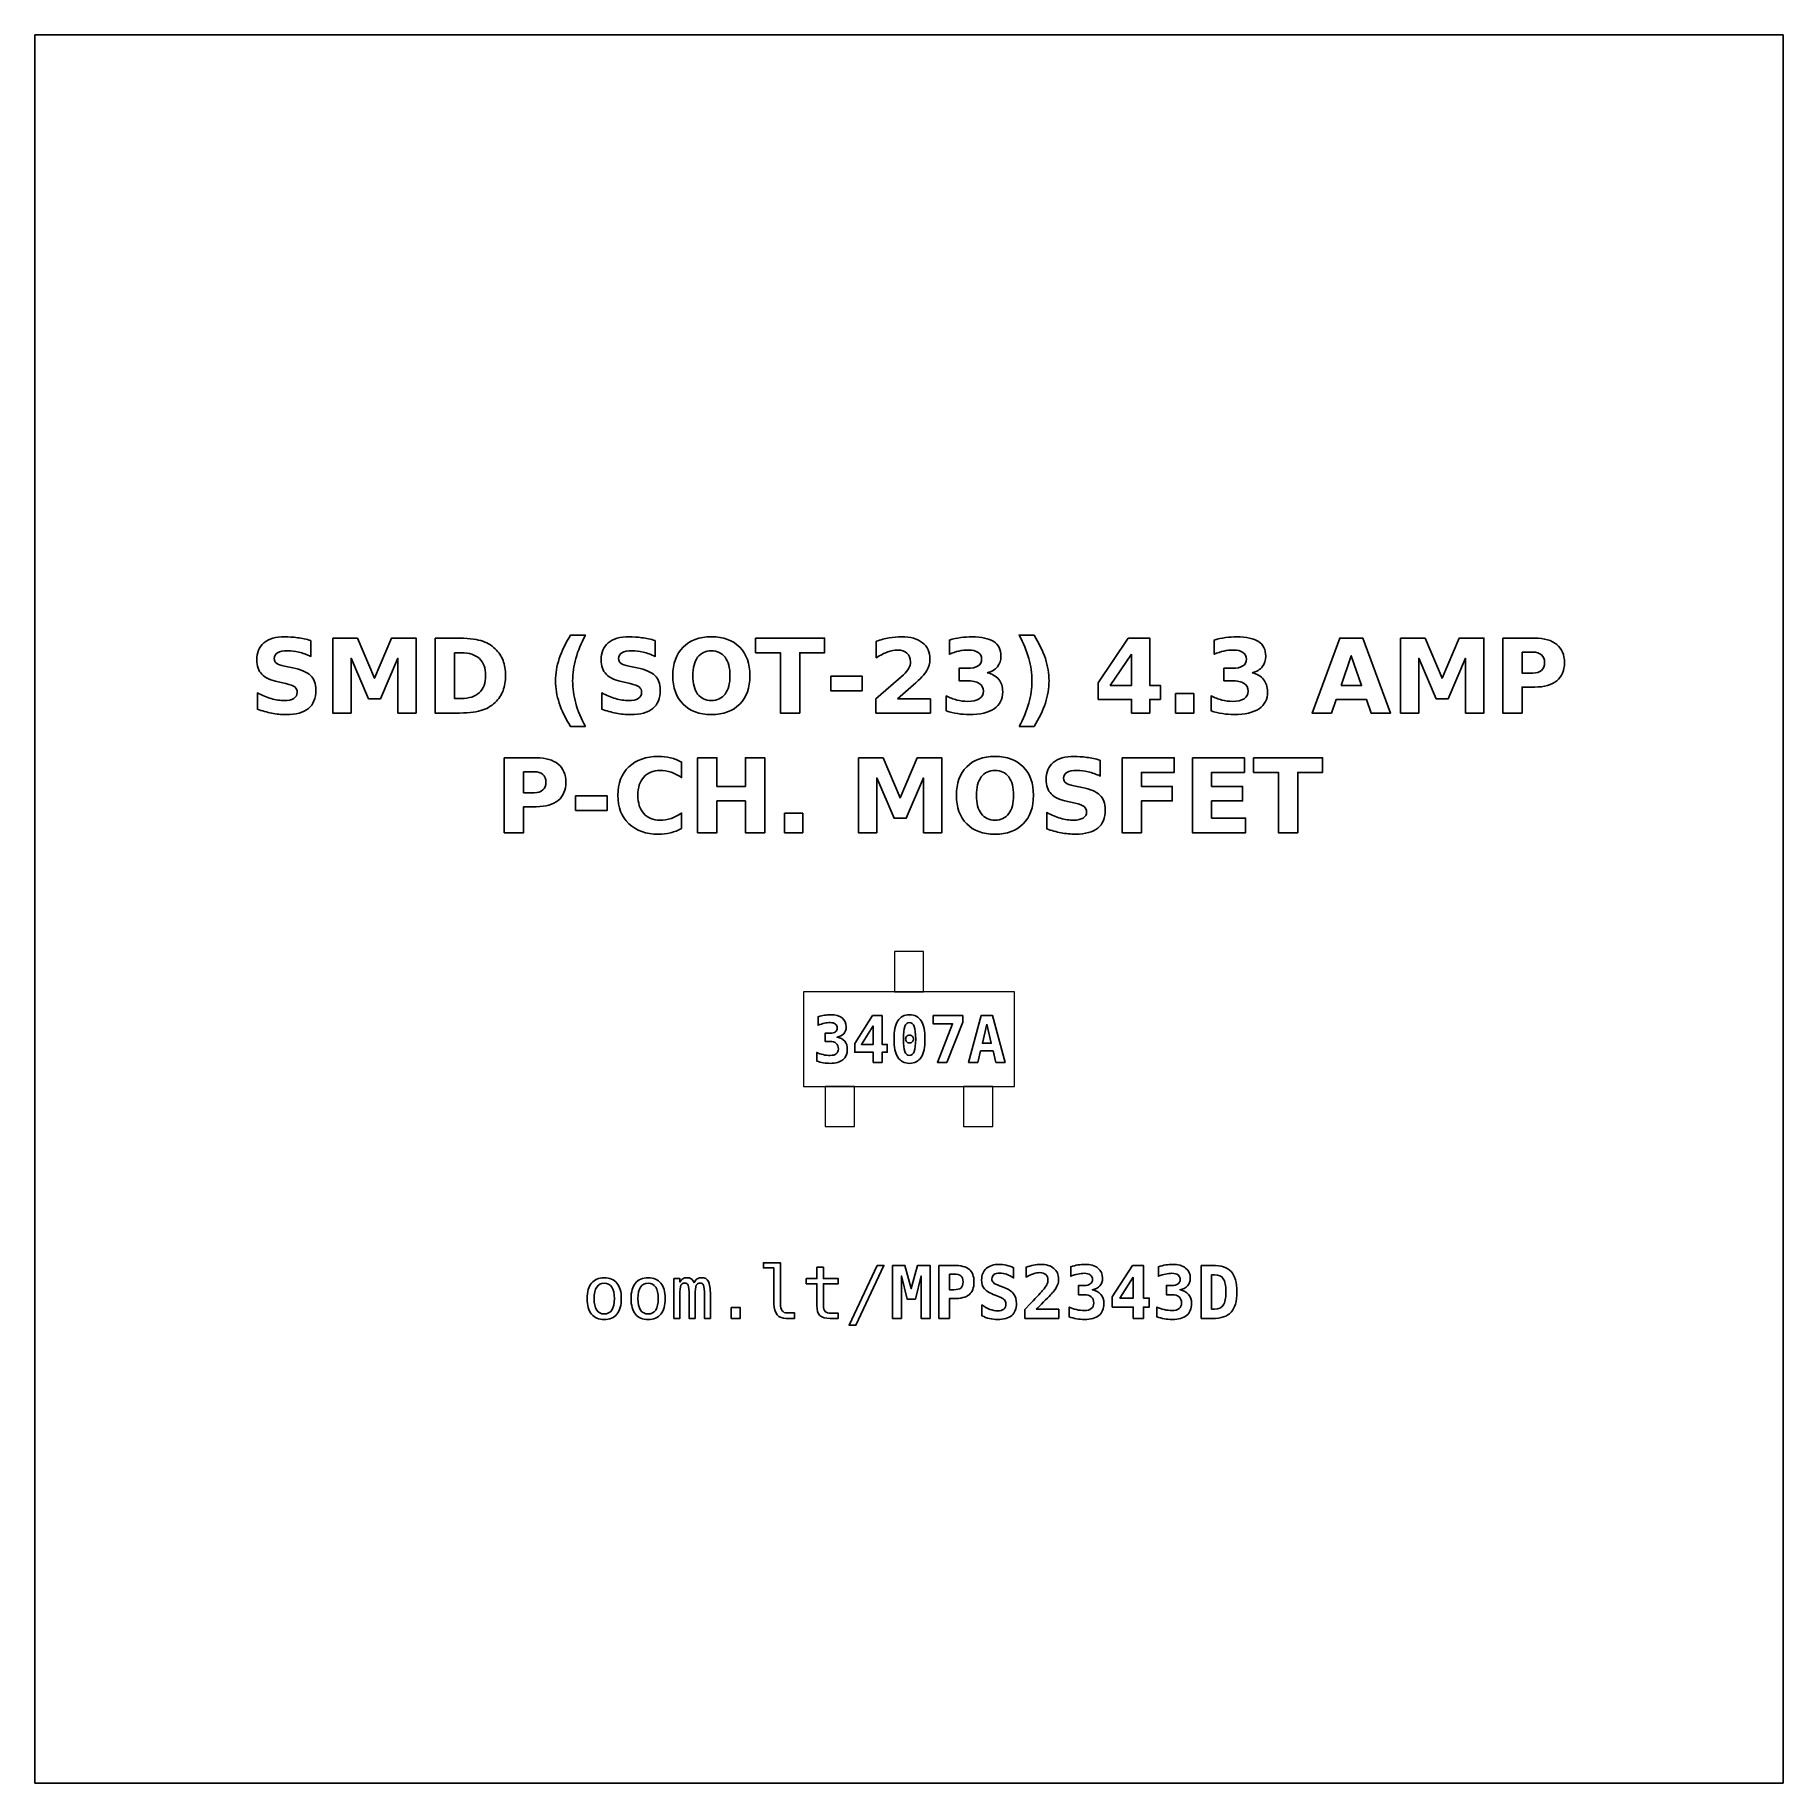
# Model space of a CAD drawing. Header units: centimetres. Extents: x -11.7 to -9.3, y -16.05 to -13.65.
import ezdxf

# ---------------------------------------------------------------- set-up
doc = ezdxf.new("R2010")
doc.units = ezdxf.units.CM
doc.header["$MEASUREMENT"] = 0
doc.layers.add('Layer 1', color=7, linetype='Continuous')

msp = doc.modelspace()

# ---------------------------------------------------------------- linework, layer by layer
at = {"layer": 'Layer 1', "color": 7}
msp.add_lwpolyline([(-11.7, -16.05), (-9.3, -16.05), (-9.3, -13.65), (-11.7, -13.65), (-11.7, -16.05)], close=True, dxfattribs=at)
at = {"layer": 'Layer 1', "color": 7, "lineweight": 9}
for points in [[(-10.52001, -14.96355), (-10.48001, -14.96355), (-10.48001, -14.90855), (-10.52001, -14.90855), (-10.52001, -14.96355)], [(-10.64501, -15.09355), (-10.35501, -15.09355), (-10.35501, -14.96355), (-10.64501, -14.96355), (-10.64501, -15.09355)], [(-10.61501, -15.14855), (-10.57501, -15.14855), (-10.57501, -15.09355), (-10.61501, -15.09355), (-10.61501, -15.14855)], [(-10.42501, -15.14855), (-10.38501, -15.14855), (-10.38501, -15.09355), (-10.42501, -15.09355), (-10.42501, -15.14855)]]:
    msp.add_lwpolyline(points, close=True, dxfattribs=at)
at = {"layer": 'Layer 1', "color": 250}
for points, knots in [([(-11.32114, -14.4814), (-11.32114, -14.4814), (-11.32114, -14.50315), (-11.32114, -14.50315), (-11.32114, -14.50315), (-11.32679, -14.50063), (-11.33231, -14.49873), (-11.33767, -14.49744), (-11.33767, -14.49744), (-11.34306, -14.49614), (-11.34814, -14.49551), (-11.35291, -14.49551), (-11.35291, -14.49551), (-11.35924, -14.49551), (-11.36394, -14.49638), (-11.36698, -14.49812), (-11.36698, -14.49812), (-11.37001, -14.49988), (-11.37152, -14.50259), (-11.37152, -14.50626), (-11.37152, -14.50626), (-11.37152, -14.50901), (-11.37051, -14.51117), (-11.36846, -14.5127), (-11.36846, -14.5127), (-11.36641, -14.51423), (-11.3627, -14.51557), (-11.35731, -14.51667), (-11.35731, -14.51667), (-11.35731, -14.51667), (-11.34602, -14.51893), (-11.34602, -14.51893), (-11.34602, -14.51893), (-11.33457, -14.52124), (-11.32646, -14.52472), (-11.32164, -14.52942), (-11.32164, -14.52942), (-11.31681, -14.5341), (-11.31439, -14.54076), (-11.31439, -14.54939), (-11.31439, -14.54939), (-11.31439, -14.56075), (-11.31775, -14.56919), (-11.32448, -14.57472), (-11.32448, -14.57472), (-11.33121, -14.58024), (-11.34148, -14.58302), (-11.35531, -14.58302), (-11.35531, -14.58302), (-11.36185, -14.58302), (-11.36839, -14.58241), (-11.37495, -14.58116), (-11.37495, -14.58116), (-11.38151, -14.57991), (-11.3881, -14.57808), (-11.39466, -14.57566), (-11.39466, -14.57566), (-11.39466, -14.57566), (-11.39466, -14.55327), (-11.39466, -14.55327), (-11.39466, -14.55327), (-11.3881, -14.55675), (-11.38175, -14.55938), (-11.37561, -14.56115), (-11.37561, -14.56115), (-11.36947, -14.56291), (-11.36357, -14.5638), (-11.35788, -14.5638), (-11.35788, -14.5638), (-11.35209, -14.5638), (-11.34765, -14.56284), (-11.34457, -14.56091), (-11.34457, -14.56091), (-11.34148, -14.55898), (-11.33996, -14.55623), (-11.33996, -14.55263), (-11.33996, -14.55263), (-11.33996, -14.54943), (-11.34099, -14.54694), (-11.34308, -14.5452), (-11.34308, -14.5452), (-11.34518, -14.54346), (-11.34934, -14.54189), (-11.3556, -14.54052), (-11.3556, -14.54052), (-11.3556, -14.54052), (-11.36587, -14.53824), (-11.36587, -14.53824), (-11.36587, -14.53824), (-11.37615, -14.53603), (-11.38368, -14.53253), (-11.38843, -14.5277), (-11.38843, -14.5277), (-11.39318, -14.52288), (-11.39555, -14.51637), (-11.39555, -14.50821), (-11.39555, -14.50821), (-11.39555, -14.49795), (-11.39224, -14.49007), (-11.38563, -14.48457), (-11.38563, -14.48457), (-11.37902, -14.47904), (-11.36952, -14.47629), (-11.3571, -14.47629), (-11.3571, -14.47629), (-11.35146, -14.47629), (-11.34565, -14.47672), (-11.33967, -14.47756), (-11.33967, -14.47756), (-11.3337, -14.47841), (-11.32752, -14.47968), (-11.32114, -14.4814)], [0, 0, 0, 0, 0.0357143, 0.0357143, 0.0357143, 0.0357143, 0.0714286, 0.0714286, 0.0714286, 0.0714286, 0.1071429, 0.1071429, 0.1071429, 0.1071429, 0.1428571, 0.1428571, 0.1428571, 0.1428571, 0.1785714, 0.1785714, 0.1785714, 0.1785714, 0.2142857, 0.2142857, 0.2142857, 0.2142857, 0.25, 0.25, 0.25, 0.25, 0.2857143, 0.2857143, 0.2857143, 0.2857143, 0.3214286, 0.3214286, 0.3214286, 0.3214286, 0.3571429, 0.3571429, 0.3571429, 0.3571429, 0.3928571, 0.3928571, 0.3928571, 0.3928571, 0.4285714, 0.4285714, 0.4285714, 0.4285714, 0.4642857, 0.4642857, 0.4642857, 0.4642857, 0.5, 0.5, 0.5, 0.5, 0.5357143, 0.5357143, 0.5357143, 0.5357143, 0.5714286, 0.5714286, 0.5714286, 0.5714286, 0.6071429, 0.6071429, 0.6071429, 0.6071429, 0.6428571, 0.6428571, 0.6428571, 0.6428571, 0.6785714, 0.6785714, 0.6785714, 0.6785714, 0.7142857, 0.7142857, 0.7142857, 0.7142857, 0.75, 0.75, 0.75, 0.75, 0.7857143, 0.7857143, 0.7857143, 0.7857143, 0.8214286, 0.8214286, 0.8214286, 0.8214286, 0.8571429, 0.8571429, 0.8571429, 0.8571429, 0.8928571, 0.8928571, 0.8928571, 0.8928571, 0.9285714, 0.9285714, 0.9285714, 0.9285714, 0.9642857, 0.9642857, 0.9642857, 0.9642857, 1, 1, 1, 1]), ([(-11.29111, -14.47815), (-11.29111, -14.47815), (-11.25736, -14.47815), (-11.25736, -14.47815), (-11.25736, -14.47815), (-11.25736, -14.47815), (-11.23391, -14.53321), (-11.23391, -14.53321), (-11.23391, -14.53321), (-11.23391, -14.53321), (-11.21035, -14.47815), (-11.21035, -14.47815), (-11.21035, -14.47815), (-11.21035, -14.47815), (-11.17667, -14.47815), (-11.17667, -14.47815), (-11.17667, -14.47815), (-11.17667, -14.47815), (-11.17667, -14.58102), (-11.17667, -14.58102), (-11.17667, -14.58102), (-11.17667, -14.58102), (-11.20174, -14.58102), (-11.20174, -14.58102), (-11.20174, -14.58102), (-11.20174, -14.58102), (-11.20174, -14.50578), (-11.20174, -14.50578), (-11.20174, -14.50578), (-11.20174, -14.50578), (-11.22545, -14.56124), (-11.22545, -14.56124), (-11.22545, -14.56124), (-11.22545, -14.56124), (-11.24226, -14.56124), (-11.24226, -14.56124), (-11.24226, -14.56124), (-11.24226, -14.56124), (-11.26597, -14.50578), (-11.26597, -14.50578), (-11.26597, -14.50578), (-11.26597, -14.50578), (-11.26597, -14.58102), (-11.26597, -14.58102), (-11.26597, -14.58102), (-11.26597, -14.58102), (-11.29111, -14.58102), (-11.29111, -14.58102), (-11.29111, -14.58102), (-11.29111, -14.58102), (-11.29111, -14.47815), (-11.29111, -14.47815)], [0, 0, 0, 0, 0.0769231, 0.0769231, 0.0769231, 0.0769231, 0.1538462, 0.1538462, 0.1538462, 0.1538462, 0.2307692, 0.2307692, 0.2307692, 0.2307692, 0.3076923, 0.3076923, 0.3076923, 0.3076923, 0.3846154, 0.3846154, 0.3846154, 0.3846154, 0.4615385, 0.4615385, 0.4615385, 0.4615385, 0.5384615, 0.5384615, 0.5384615, 0.5384615, 0.6153846, 0.6153846, 0.6153846, 0.6153846, 0.6923077, 0.6923077, 0.6923077, 0.6923077, 0.7692308, 0.7692308, 0.7692308, 0.7692308, 0.8461538, 0.8461538, 0.8461538, 0.8461538, 0.9230769, 0.9230769, 0.9230769, 0.9230769, 1, 1, 1, 1]), ([(-11.15068, -14.47815), (-11.15068, -14.47815), (-11.12269, -14.47815), (-11.12269, -14.47815), (-11.12269, -14.47815), (-11.10708, -14.47815), (-11.09546, -14.47926), (-11.08782, -14.48149), (-11.08782, -14.48149), (-11.08017, -14.48372), (-11.07361, -14.48749), (-11.06813, -14.49283), (-11.06813, -14.49283), (-11.06331, -14.49746), (-11.05974, -14.50282), (-11.05738, -14.50889), (-11.05738, -14.50889), (-11.05506, -14.51493), (-11.05388, -14.5218), (-11.05388, -14.52949), (-11.05388, -14.52949), (-11.05388, -14.53725), (-11.05506, -14.54417), (-11.05738, -14.55026), (-11.05738, -14.55026), (-11.05974, -14.55635), (-11.06331, -14.56171), (-11.06813, -14.56634), (-11.06813, -14.56634), (-11.07366, -14.57168), (-11.08027, -14.57545), (-11.08798, -14.57768), (-11.08798, -14.57768), (-11.0957, -14.57991), (-11.10727, -14.58102), (-11.12269, -14.58102), (-11.12269, -14.58102), (-11.12269, -14.58102), (-11.15068, -14.58102), (-11.15068, -14.58102), (-11.15068, -14.58102), (-11.15068, -14.58102), (-11.15068, -14.47815), (-11.15068, -14.47815)], [0, 0, 0, 0, 0.0909091, 0.0909091, 0.0909091, 0.0909091, 0.1818182, 0.1818182, 0.1818182, 0.1818182, 0.2727273, 0.2727273, 0.2727273, 0.2727273, 0.3636364, 0.3636364, 0.3636364, 0.3636364, 0.4545455, 0.4545455, 0.4545455, 0.4545455, 0.5454545, 0.5454545, 0.5454545, 0.5454545, 0.6363636, 0.6363636, 0.6363636, 0.6363636, 0.7272727, 0.7272727, 0.7272727, 0.7272727, 0.8181818, 0.8181818, 0.8181818, 0.8181818, 0.9090909, 0.9090909, 0.9090909, 0.9090909, 1, 1, 1, 1]), ([(-10.94419, -14.59962), (-10.94419, -14.59962), (-10.96465, -14.59962), (-10.96465, -14.59962), (-10.96465, -14.59962), (-10.97168, -14.58829), (-10.97688, -14.57749), (-10.98022, -14.56726), (-10.98022, -14.56726), (-10.98358, -14.55705), (-10.98525, -14.54692), (-10.98525, -14.53685), (-10.98525, -14.53685), (-10.98525, -14.52679), (-10.98356, -14.5166), (-10.9802, -14.5063), (-10.9802, -14.5063), (-10.97681, -14.49598), (-10.97164, -14.48521), (-10.96465, -14.47394), (-10.96465, -14.47394), (-10.96465, -14.47394), (-10.94419, -14.47394), (-10.94419, -14.47394), (-10.94419, -14.47394), (-10.95007, -14.48483), (-10.95447, -14.49548), (-10.95741, -14.50588), (-10.95741, -14.50588), (-10.96035, -14.51627), (-10.96183, -14.52655), (-10.96183, -14.53671), (-10.96183, -14.53671), (-10.96183, -14.54687), (-10.96037, -14.55715), (-10.95746, -14.56759), (-10.95746, -14.56759), (-10.95454, -14.57801), (-10.95012, -14.58869), (-10.94419, -14.59962)], [0, 0, 0, 0, 0.1, 0.1, 0.1, 0.1, 0.2, 0.2, 0.2, 0.2, 0.3, 0.3, 0.3, 0.3, 0.4, 0.4, 0.4, 0.4, 0.5, 0.5, 0.5, 0.5, 0.6, 0.6, 0.6, 0.6, 0.7, 0.7, 0.7, 0.7, 0.8, 0.8, 0.8, 0.8, 0.9, 0.9, 0.9, 0.9, 1, 1, 1, 1]), ([(-10.84835, -14.4814), (-10.84835, -14.4814), (-10.84835, -14.50315), (-10.84835, -14.50315), (-10.84835, -14.50315), (-10.854, -14.50063), (-10.85952, -14.49873), (-10.86488, -14.49744), (-10.86488, -14.49744), (-10.87027, -14.49614), (-10.87535, -14.49551), (-10.88012, -14.49551), (-10.88012, -14.49551), (-10.88645, -14.49551), (-10.89115, -14.49638), (-10.89419, -14.49812), (-10.89419, -14.49812), (-10.89722, -14.49988), (-10.89873, -14.50259), (-10.89873, -14.50626), (-10.89873, -14.50626), (-10.89873, -14.50901), (-10.89772, -14.51117), (-10.89567, -14.5127), (-10.89567, -14.5127), (-10.89362, -14.51423), (-10.88991, -14.51557), (-10.88452, -14.51667), (-10.88452, -14.51667), (-10.88452, -14.51667), (-10.87323, -14.51893), (-10.87323, -14.51893), (-10.87323, -14.51893), (-10.86178, -14.52124), (-10.85367, -14.52472), (-10.84885, -14.52942), (-10.84885, -14.52942), (-10.84402, -14.5341), (-10.8416, -14.54076), (-10.8416, -14.54939), (-10.8416, -14.54939), (-10.8416, -14.56075), (-10.84496, -14.56919), (-10.85169, -14.57472), (-10.85169, -14.57472), (-10.85842, -14.58024), (-10.86869, -14.58302), (-10.88252, -14.58302), (-10.88252, -14.58302), (-10.88906, -14.58302), (-10.8956, -14.58241), (-10.90216, -14.58116), (-10.90216, -14.58116), (-10.90872, -14.57991), (-10.91531, -14.57808), (-10.92187, -14.57566), (-10.92187, -14.57566), (-10.92187, -14.57566), (-10.92187, -14.55327), (-10.92187, -14.55327), (-10.92187, -14.55327), (-10.91531, -14.55675), (-10.90896, -14.55938), (-10.90282, -14.56115), (-10.90282, -14.56115), (-10.89668, -14.56291), (-10.89078, -14.5638), (-10.88509, -14.5638), (-10.88509, -14.5638), (-10.8793, -14.5638), (-10.87486, -14.56284), (-10.87178, -14.56091), (-10.87178, -14.56091), (-10.86869, -14.55898), (-10.86717, -14.55623), (-10.86717, -14.55263), (-10.86717, -14.55263), (-10.86717, -14.54943), (-10.8682, -14.54694), (-10.87029, -14.5452), (-10.87029, -14.5452), (-10.87239, -14.54346), (-10.87655, -14.54189), (-10.88281, -14.54052), (-10.88281, -14.54052), (-10.88281, -14.54052), (-10.89308, -14.53824), (-10.89308, -14.53824), (-10.89308, -14.53824), (-10.90336, -14.53603), (-10.91089, -14.53253), (-10.91564, -14.5277), (-10.91564, -14.5277), (-10.92039, -14.52288), (-10.92276, -14.51637), (-10.92276, -14.50821), (-10.92276, -14.50821), (-10.92276, -14.49795), (-10.91945, -14.49007), (-10.91284, -14.48457), (-10.91284, -14.48457), (-10.90623, -14.47904), (-10.89673, -14.47629), (-10.88431, -14.47629), (-10.88431, -14.47629), (-10.87867, -14.47629), (-10.87286, -14.47672), (-10.86688, -14.47756), (-10.86688, -14.47756), (-10.86091, -14.47841), (-10.85473, -14.47968), (-10.84835, -14.4814)], [0, 0, 0, 0, 0.0357143, 0.0357143, 0.0357143, 0.0357143, 0.0714286, 0.0714286, 0.0714286, 0.0714286, 0.1071429, 0.1071429, 0.1071429, 0.1071429, 0.1428571, 0.1428571, 0.1428571, 0.1428571, 0.1785714, 0.1785714, 0.1785714, 0.1785714, 0.2142857, 0.2142857, 0.2142857, 0.2142857, 0.25, 0.25, 0.25, 0.25, 0.2857143, 0.2857143, 0.2857143, 0.2857143, 0.3214286, 0.3214286, 0.3214286, 0.3214286, 0.3571429, 0.3571429, 0.3571429, 0.3571429, 0.3928571, 0.3928571, 0.3928571, 0.3928571, 0.4285714, 0.4285714, 0.4285714, 0.4285714, 0.4642857, 0.4642857, 0.4642857, 0.4642857, 0.5, 0.5, 0.5, 0.5, 0.5357143, 0.5357143, 0.5357143, 0.5357143, 0.5714286, 0.5714286, 0.5714286, 0.5714286, 0.6071429, 0.6071429, 0.6071429, 0.6071429, 0.6428571, 0.6428571, 0.6428571, 0.6428571, 0.6785714, 0.6785714, 0.6785714, 0.6785714, 0.7142857, 0.7142857, 0.7142857, 0.7142857, 0.75, 0.75, 0.75, 0.75, 0.7857143, 0.7857143, 0.7857143, 0.7857143, 0.8214286, 0.8214286, 0.8214286, 0.8214286, 0.8571429, 0.8571429, 0.8571429, 0.8571429, 0.8928571, 0.8928571, 0.8928571, 0.8928571, 0.9285714, 0.9285714, 0.9285714, 0.9285714, 0.9642857, 0.9642857, 0.9642857, 0.9642857, 1, 1, 1, 1]), ([(-10.77133, -14.47629), (-10.7548, -14.47629), (-10.74184, -14.48102), (-10.73248, -14.4905), (-10.73248, -14.4905), (-10.7231, -14.49995), (-10.71842, -14.513), (-10.71842, -14.52968), (-10.71842, -14.52968), (-10.71842, -14.54631), (-10.7231, -14.55936), (-10.73248, -14.56881), (-10.73248, -14.56881), (-10.74184, -14.57829), (-10.7548, -14.58302), (-10.77133, -14.58302), (-10.77133, -14.58302), (-10.78782, -14.58302), (-10.80075, -14.57829), (-10.81016, -14.56881), (-10.81016, -14.56881), (-10.81954, -14.55936), (-10.82425, -14.54631), (-10.82425, -14.52968), (-10.82425, -14.52968), (-10.82425, -14.513), (-10.81954, -14.49995), (-10.81016, -14.4905), (-10.81016, -14.4905), (-10.80075, -14.48102), (-10.78782, -14.47629), (-10.77133, -14.47629)], [0, 0, 0, 0, 0.125, 0.125, 0.125, 0.125, 0.25, 0.25, 0.25, 0.25, 0.375, 0.375, 0.375, 0.375, 0.5, 0.5, 0.5, 0.5, 0.625, 0.625, 0.625, 0.625, 0.75, 0.75, 0.75, 0.75, 0.875, 0.875, 0.875, 0.875, 1, 1, 1, 1]), ([(-10.77133, -14.49551), (-10.77942, -14.49551), (-10.78568, -14.49849), (-10.79015, -14.50447), (-10.79015, -14.50447), (-10.79459, -14.51044), (-10.79683, -14.51884), (-10.79683, -14.52968), (-10.79683, -14.52968), (-10.79683, -14.5405), (-10.79459, -14.54887), (-10.79015, -14.55484), (-10.79015, -14.55484), (-10.78568, -14.56082), (-10.77942, -14.5638), (-10.77133, -14.5638), (-10.77133, -14.5638), (-10.76319, -14.5638), (-10.75692, -14.56082), (-10.75245, -14.55484), (-10.75245, -14.55484), (-10.748, -14.54887), (-10.74577, -14.5405), (-10.74577, -14.52968), (-10.74577, -14.52968), (-10.74577, -14.51884), (-10.748, -14.51044), (-10.75245, -14.50447), (-10.75245, -14.50447), (-10.75692, -14.49849), (-10.76319, -14.49551), (-10.77133, -14.49551)], [0, 0, 0, 0, 0.125, 0.125, 0.125, 0.125, 0.25, 0.25, 0.25, 0.25, 0.375, 0.375, 0.375, 0.375, 0.5, 0.5, 0.5, 0.5, 0.625, 0.625, 0.625, 0.625, 0.75, 0.75, 0.75, 0.75, 0.875, 0.875, 0.875, 0.875, 1, 1, 1, 1]), ([(-10.71063, -14.47815), (-10.71063, -14.47815), (-10.61583, -14.47815), (-10.61583, -14.47815), (-10.61583, -14.47815), (-10.61583, -14.47815), (-10.61583, -14.49821), (-10.61583, -14.49821), (-10.61583, -14.49821), (-10.61583, -14.49821), (-10.64993, -14.49821), (-10.64993, -14.49821), (-10.64993, -14.49821), (-10.64993, -14.49821), (-10.64993, -14.58102), (-10.64993, -14.58102), (-10.64993, -14.58102), (-10.64993, -14.58102), (-10.67646, -14.58102), (-10.67646, -14.58102), (-10.67646, -14.58102), (-10.67646, -14.58102), (-10.67646, -14.49821), (-10.67646, -14.49821), (-10.67646, -14.49821), (-10.67646, -14.49821), (-10.71063, -14.49821), (-10.71063, -14.49821), (-10.71063, -14.49821), (-10.71063, -14.49821), (-10.71063, -14.47815), (-10.71063, -14.47815)], [0, 0, 0, 0, 0.125, 0.125, 0.125, 0.125, 0.25, 0.25, 0.25, 0.25, 0.375, 0.375, 0.375, 0.375, 0.5, 0.5, 0.5, 0.5, 0.625, 0.625, 0.625, 0.625, 0.75, 0.75, 0.75, 0.75, 0.875, 0.875, 0.875, 0.875, 1, 1, 1, 1]), ([(-10.51583, -14.56152), (-10.51583, -14.56152), (-10.47055, -14.56152), (-10.47055, -14.56152), (-10.47055, -14.56152), (-10.47055, -14.56152), (-10.47055, -14.58102), (-10.47055, -14.58102), (-10.47055, -14.58102), (-10.47055, -14.58102), (-10.54532, -14.58102), (-10.54532, -14.58102), (-10.54532, -14.58102), (-10.54532, -14.58102), (-10.54532, -14.56152), (-10.54532, -14.56152), (-10.54532, -14.56152), (-10.54532, -14.56152), (-10.50776, -14.52839), (-10.50776, -14.52839), (-10.50776, -14.52839), (-10.5044, -14.52535), (-10.50193, -14.52239), (-10.50033, -14.5195), (-10.50033, -14.5195), (-10.49871, -14.5166), (-10.49791, -14.51359), (-10.49791, -14.51046), (-10.49791, -14.51046), (-10.49791, -14.50564), (-10.49953, -14.50176), (-10.50277, -14.49882), (-10.50277, -14.49882), (-10.506, -14.49588), (-10.5103, -14.49443), (-10.51569, -14.49443), (-10.51569, -14.49443), (-10.51982, -14.49443), (-10.52434, -14.49532), (-10.52926, -14.49708), (-10.52926, -14.49708), (-10.53417, -14.49885), (-10.53944, -14.50148), (-10.54504, -14.50496), (-10.54504, -14.50496), (-10.54504, -14.50496), (-10.54504, -14.48236), (-10.54504, -14.48236), (-10.54504, -14.48236), (-10.53906, -14.48039), (-10.53316, -14.47888), (-10.52733, -14.47785), (-10.52733, -14.47785), (-10.52149, -14.47681), (-10.51578, -14.47629), (-10.51016, -14.47629), (-10.51016, -14.47629), (-10.49786, -14.47629), (-10.48829, -14.479), (-10.48147, -14.48443), (-10.48147, -14.48443), (-10.47465, -14.48984), (-10.47124, -14.49739), (-10.47124, -14.5071), (-10.47124, -14.5071), (-10.47124, -14.5127), (-10.47269, -14.51792), (-10.47559, -14.52277), (-10.47559, -14.52277), (-10.47848, -14.52761), (-10.48457, -14.5341), (-10.49384, -14.54224), (-10.49384, -14.54224), (-10.49384, -14.54224), (-10.51583, -14.56152), (-10.51583, -14.56152)], [0, 0, 0, 0, 0.0526316, 0.0526316, 0.0526316, 0.0526316, 0.1052632, 0.1052632, 0.1052632, 0.1052632, 0.1578947, 0.1578947, 0.1578947, 0.1578947, 0.2105263, 0.2105263, 0.2105263, 0.2105263, 0.2631579, 0.2631579, 0.2631579, 0.2631579, 0.3157895, 0.3157895, 0.3157895, 0.3157895, 0.3684211, 0.3684211, 0.3684211, 0.3684211, 0.4210526, 0.4210526, 0.4210526, 0.4210526, 0.4736842, 0.4736842, 0.4736842, 0.4736842, 0.5263158, 0.5263158, 0.5263158, 0.5263158, 0.5789474, 0.5789474, 0.5789474, 0.5789474, 0.6315789, 0.6315789, 0.6315789, 0.6315789, 0.6842105, 0.6842105, 0.6842105, 0.6842105, 0.7368421, 0.7368421, 0.7368421, 0.7368421, 0.7894737, 0.7894737, 0.7894737, 0.7894737, 0.8421053, 0.8421053, 0.8421053, 0.8421053, 0.8947368, 0.8947368, 0.8947368, 0.8947368, 0.9473684, 0.9473684, 0.9473684, 0.9473684, 1, 1, 1, 1]), ([(-10.39257, -14.52554), (-10.38565, -14.52733), (-10.38036, -14.53046), (-10.37676, -14.53488), (-10.37676, -14.53488), (-10.37316, -14.53932), (-10.37135, -14.54494), (-10.37135, -14.55179), (-10.37135, -14.55179), (-10.37135, -14.56199), (-10.37526, -14.56975), (-10.38306, -14.57507), (-10.38306, -14.57507), (-10.39087, -14.58036), (-10.40226, -14.58302), (-10.41724, -14.58302), (-10.41724, -14.58302), (-10.42253, -14.58302), (-10.42782, -14.5826), (-10.43314, -14.58175), (-10.43314, -14.58175), (-10.43843, -14.5809), (-10.44367, -14.57961), (-10.44887, -14.57792), (-10.44887, -14.57792), (-10.44887, -14.57792), (-10.44887, -14.55745), (-10.44887, -14.55745), (-10.44887, -14.55745), (-10.44391, -14.55992), (-10.43899, -14.56181), (-10.4341, -14.56308), (-10.4341, -14.56308), (-10.42921, -14.56432), (-10.42439, -14.56496), (-10.41966, -14.56496), (-10.41966, -14.56496), (-10.41263, -14.56496), (-10.40724, -14.56373), (-10.4035, -14.56131), (-10.4035, -14.56131), (-10.39976, -14.55887), (-10.39788, -14.55539), (-10.39788, -14.55082), (-10.39788, -14.55082), (-10.39788, -14.54614), (-10.39981, -14.54259), (-10.40364, -14.54019), (-10.40364, -14.54019), (-10.40748, -14.53777), (-10.41314, -14.53657), (-10.42062, -14.53657), (-10.42062, -14.53657), (-10.42062, -14.53657), (-10.43123, -14.53657), (-10.43123, -14.53657), (-10.43123, -14.53657), (-10.43123, -14.53657), (-10.43123, -14.51947), (-10.43123, -14.51947), (-10.43123, -14.51947), (-10.43123, -14.51947), (-10.42008, -14.51947), (-10.42008, -14.51947), (-10.42008, -14.51947), (-10.4134, -14.51947), (-10.40846, -14.51844), (-10.4052, -14.51634), (-10.4052, -14.51634), (-10.40193, -14.51425), (-10.4003, -14.51108), (-10.4003, -14.50682), (-10.4003, -14.50682), (-10.4003, -14.50287), (-10.40188, -14.49981), (-10.40505, -14.49767), (-10.40505, -14.49767), (-10.40823, -14.49551), (-10.4127, -14.49443), (-10.41848, -14.49443), (-10.41848, -14.49443), (-10.42276, -14.49443), (-10.42707, -14.4949), (-10.43144, -14.49586), (-10.43144, -14.49586), (-10.43579, -14.49682), (-10.44012, -14.49826), (-10.44445, -14.50014), (-10.44445, -14.50014), (-10.44445, -14.50014), (-10.44445, -14.48071), (-10.44445, -14.48071), (-10.44445, -14.48071), (-10.4392, -14.47923), (-10.43403, -14.47813), (-10.42888, -14.4774), (-10.42888, -14.4774), (-10.42373, -14.47667), (-10.4187, -14.47629), (-10.41373, -14.47629), (-10.41373, -14.47629), (-10.40037, -14.47629), (-10.39036, -14.47848), (-10.38372, -14.48288), (-10.38372, -14.48288), (-10.37709, -14.48725), (-10.37378, -14.49386), (-10.37378, -14.50268), (-10.37378, -14.50268), (-10.37378, -14.50868), (-10.37535, -14.51362), (-10.37853, -14.51745), (-10.37853, -14.51745), (-10.3817, -14.52128), (-10.38638, -14.52399), (-10.39257, -14.52554)], [0, 0, 0, 0, 0.0344828, 0.0344828, 0.0344828, 0.0344828, 0.0689655, 0.0689655, 0.0689655, 0.0689655, 0.1034483, 0.1034483, 0.1034483, 0.1034483, 0.137931, 0.137931, 0.137931, 0.137931, 0.1724138, 0.1724138, 0.1724138, 0.1724138, 0.2068966, 0.2068966, 0.2068966, 0.2068966, 0.2413793, 0.2413793, 0.2413793, 0.2413793, 0.2758621, 0.2758621, 0.2758621, 0.2758621, 0.3103448, 0.3103448, 0.3103448, 0.3103448, 0.3448276, 0.3448276, 0.3448276, 0.3448276, 0.3793103, 0.3793103, 0.3793103, 0.3793103, 0.4137931, 0.4137931, 0.4137931, 0.4137931, 0.4482759, 0.4482759, 0.4482759, 0.4482759, 0.4827586, 0.4827586, 0.4827586, 0.4827586, 0.5172414, 0.5172414, 0.5172414, 0.5172414, 0.5517241, 0.5517241, 0.5517241, 0.5517241, 0.5862069, 0.5862069, 0.5862069, 0.5862069, 0.6206897, 0.6206897, 0.6206897, 0.6206897, 0.6551724, 0.6551724, 0.6551724, 0.6551724, 0.6896552, 0.6896552, 0.6896552, 0.6896552, 0.7241379, 0.7241379, 0.7241379, 0.7241379, 0.7586207, 0.7586207, 0.7586207, 0.7586207, 0.7931034, 0.7931034, 0.7931034, 0.7931034, 0.8275862, 0.8275862, 0.8275862, 0.8275862, 0.862069, 0.862069, 0.862069, 0.862069, 0.8965517, 0.8965517, 0.8965517, 0.8965517, 0.9310345, 0.9310345, 0.9310345, 0.9310345, 0.9655172, 0.9655172, 0.9655172, 0.9655172, 1, 1, 1, 1]), ([(-10.34882, -14.59962), (-10.34294, -14.58869), (-10.33852, -14.57801), (-10.33558, -14.56759), (-10.33558, -14.56759), (-10.33264, -14.55715), (-10.33118, -14.54687), (-10.33118, -14.53671), (-10.33118, -14.53671), (-10.33118, -14.52655), (-10.33264, -14.51627), (-10.33558, -14.50588), (-10.33558, -14.50588), (-10.33852, -14.49548), (-10.34294, -14.48483), (-10.34882, -14.47394), (-10.34882, -14.47394), (-10.34882, -14.47394), (-10.32836, -14.47394), (-10.32836, -14.47394), (-10.32836, -14.47394), (-10.32138, -14.48521), (-10.3162, -14.49598), (-10.31281, -14.5063), (-10.31281, -14.5063), (-10.30945, -14.5166), (-10.30776, -14.52679), (-10.30776, -14.53685), (-10.30776, -14.53685), (-10.30776, -14.54692), (-10.30943, -14.55705), (-10.31279, -14.56726), (-10.31279, -14.56726), (-10.31613, -14.57749), (-10.32133, -14.58829), (-10.32836, -14.59962), (-10.32836, -14.59962), (-10.32836, -14.59962), (-10.34882, -14.59962), (-10.34882, -14.59962)], [0, 0, 0, 0, 0.1, 0.1, 0.1, 0.1, 0.2, 0.2, 0.2, 0.2, 0.3, 0.3, 0.3, 0.3, 0.4, 0.4, 0.4, 0.4, 0.5, 0.5, 0.5, 0.5, 0.6, 0.6, 0.6, 0.6, 0.7, 0.7, 0.7, 0.7, 0.8, 0.8, 0.8, 0.8, 0.9, 0.9, 0.9, 0.9, 1, 1, 1, 1]), ([(-10.19894, -14.47815), (-10.19894, -14.47815), (-10.16944, -14.47815), (-10.16944, -14.47815), (-10.16944, -14.47815), (-10.16944, -14.47815), (-10.16944, -14.54306), (-10.16944, -14.54306), (-10.16944, -14.54306), (-10.16944, -14.54306), (-10.15477, -14.54306), (-10.15477, -14.54306), (-10.15477, -14.54306), (-10.15477, -14.54306), (-10.15477, -14.56228), (-10.15477, -14.56228), (-10.15477, -14.56228), (-10.15477, -14.56228), (-10.16944, -14.56228), (-10.16944, -14.56228), (-10.16944, -14.56228), (-10.16944, -14.56228), (-10.16944, -14.58102), (-10.16944, -14.58102), (-10.16944, -14.58102), (-10.16944, -14.58102), (-10.19451, -14.58102), (-10.19451, -14.58102), (-10.19451, -14.58102), (-10.19451, -14.58102), (-10.19451, -14.56228), (-10.19451, -14.56228), (-10.19451, -14.56228), (-10.19451, -14.56228), (-10.24014, -14.56228), (-10.24014, -14.56228), (-10.24014, -14.56228), (-10.24014, -14.56228), (-10.24014, -14.53953), (-10.24014, -14.53953), (-10.24014, -14.53953), (-10.24014, -14.53953), (-10.19894, -14.47815), (-10.19894, -14.47815)], [0, 0, 0, 0, 0.0909091, 0.0909091, 0.0909091, 0.0909091, 0.1818182, 0.1818182, 0.1818182, 0.1818182, 0.2727273, 0.2727273, 0.2727273, 0.2727273, 0.3636364, 0.3636364, 0.3636364, 0.3636364, 0.4545455, 0.4545455, 0.4545455, 0.4545455, 0.5454545, 0.5454545, 0.5454545, 0.5454545, 0.6363636, 0.6363636, 0.6363636, 0.6363636, 0.7272727, 0.7272727, 0.7272727, 0.7272727, 0.8181818, 0.8181818, 0.8181818, 0.8181818, 0.9090909, 0.9090909, 0.9090909, 0.9090909, 1, 1, 1, 1]), ([(-10.02897, -14.52554), (-10.02205, -14.52733), (-10.01676, -14.53046), (-10.01316, -14.53488), (-10.01316, -14.53488), (-10.00956, -14.53932), (-10.00775, -14.54494), (-10.00775, -14.55179), (-10.00775, -14.55179), (-10.00775, -14.56199), (-10.01166, -14.56975), (-10.01946, -14.57507), (-10.01946, -14.57507), (-10.02727, -14.58036), (-10.03866, -14.58302), (-10.05364, -14.58302), (-10.05364, -14.58302), (-10.05893, -14.58302), (-10.06422, -14.5826), (-10.06954, -14.58175), (-10.06954, -14.58175), (-10.07483, -14.5809), (-10.08007, -14.57961), (-10.08527, -14.57792), (-10.08527, -14.57792), (-10.08527, -14.57792), (-10.08527, -14.55745), (-10.08527, -14.55745), (-10.08527, -14.55745), (-10.08031, -14.55992), (-10.07539, -14.56181), (-10.0705, -14.56308), (-10.0705, -14.56308), (-10.06561, -14.56432), (-10.06079, -14.56496), (-10.05606, -14.56496), (-10.05606, -14.56496), (-10.04903, -14.56496), (-10.04364, -14.56373), (-10.0399, -14.56131), (-10.0399, -14.56131), (-10.03616, -14.55887), (-10.03428, -14.55539), (-10.03428, -14.55082), (-10.03428, -14.55082), (-10.03428, -14.54614), (-10.03621, -14.54259), (-10.04004, -14.54019), (-10.04004, -14.54019), (-10.04388, -14.53777), (-10.04954, -14.53657), (-10.05702, -14.53657), (-10.05702, -14.53657), (-10.05702, -14.53657), (-10.06763, -14.53657), (-10.06763, -14.53657), (-10.06763, -14.53657), (-10.06763, -14.53657), (-10.06763, -14.51947), (-10.06763, -14.51947), (-10.06763, -14.51947), (-10.06763, -14.51947), (-10.05648, -14.51947), (-10.05648, -14.51947), (-10.05648, -14.51947), (-10.0498, -14.51947), (-10.04486, -14.51844), (-10.0416, -14.51634), (-10.0416, -14.51634), (-10.03833, -14.51425), (-10.0367, -14.51108), (-10.0367, -14.50682), (-10.0367, -14.50682), (-10.0367, -14.50287), (-10.03828, -14.49981), (-10.04145, -14.49767), (-10.04145, -14.49767), (-10.04463, -14.49551), (-10.0491, -14.49443), (-10.05488, -14.49443), (-10.05488, -14.49443), (-10.05916, -14.49443), (-10.06347, -14.4949), (-10.06784, -14.49586), (-10.06784, -14.49586), (-10.07219, -14.49682), (-10.07652, -14.49826), (-10.08085, -14.50014), (-10.08085, -14.50014), (-10.08085, -14.50014), (-10.08085, -14.48071), (-10.08085, -14.48071), (-10.08085, -14.48071), (-10.0756, -14.47923), (-10.07043, -14.47813), (-10.06528, -14.4774), (-10.06528, -14.4774), (-10.06013, -14.47667), (-10.0551, -14.47629), (-10.05013, -14.47629), (-10.05013, -14.47629), (-10.03677, -14.47629), (-10.02676, -14.47848), (-10.02012, -14.48288), (-10.02012, -14.48288), (-10.01349, -14.48725), (-10.01018, -14.49386), (-10.01018, -14.50268), (-10.01018, -14.50268), (-10.01018, -14.50868), (-10.01175, -14.51362), (-10.01493, -14.51745), (-10.01493, -14.51745), (-10.0181, -14.52128), (-10.02278, -14.52399), (-10.02897, -14.52554)], [0, 0, 0, 0, 0.0344828, 0.0344828, 0.0344828, 0.0344828, 0.0689655, 0.0689655, 0.0689655, 0.0689655, 0.1034483, 0.1034483, 0.1034483, 0.1034483, 0.137931, 0.137931, 0.137931, 0.137931, 0.1724138, 0.1724138, 0.1724138, 0.1724138, 0.2068966, 0.2068966, 0.2068966, 0.2068966, 0.2413793, 0.2413793, 0.2413793, 0.2413793, 0.2758621, 0.2758621, 0.2758621, 0.2758621, 0.3103448, 0.3103448, 0.3103448, 0.3103448, 0.3448276, 0.3448276, 0.3448276, 0.3448276, 0.3793103, 0.3793103, 0.3793103, 0.3793103, 0.4137931, 0.4137931, 0.4137931, 0.4137931, 0.4482759, 0.4482759, 0.4482759, 0.4482759, 0.4827586, 0.4827586, 0.4827586, 0.4827586, 0.5172414, 0.5172414, 0.5172414, 0.5172414, 0.5517241, 0.5517241, 0.5517241, 0.5517241, 0.5862069, 0.5862069, 0.5862069, 0.5862069, 0.6206897, 0.6206897, 0.6206897, 0.6206897, 0.6551724, 0.6551724, 0.6551724, 0.6551724, 0.6896552, 0.6896552, 0.6896552, 0.6896552, 0.7241379, 0.7241379, 0.7241379, 0.7241379, 0.7586207, 0.7586207, 0.7586207, 0.7586207, 0.7931034, 0.7931034, 0.7931034, 0.7931034, 0.8275862, 0.8275862, 0.8275862, 0.8275862, 0.862069, 0.862069, 0.862069, 0.862069, 0.8965517, 0.8965517, 0.8965517, 0.8965517, 0.9310345, 0.9310345, 0.9310345, 0.9310345, 0.9655172, 0.9655172, 0.9655172, 0.9655172, 1, 1, 1, 1]), ([(-9.872, -14.5623), (-9.872, -14.5623), (-9.91349, -14.5623), (-9.91349, -14.5623), (-9.91349, -14.5623), (-9.91349, -14.5623), (-9.92003, -14.58102), (-9.92003, -14.58102), (-9.92003, -14.58102), (-9.92003, -14.58102), (-9.9467, -14.58102), (-9.9467, -14.58102), (-9.9467, -14.58102), (-9.9467, -14.58102), (-9.9086, -14.47815), (-9.9086, -14.47815), (-9.9086, -14.47815), (-9.9086, -14.47815), (-9.87697, -14.47815), (-9.87697, -14.47815), (-9.87697, -14.47815), (-9.87697, -14.47815), (-9.83887, -14.58102), (-9.83887, -14.58102), (-9.83887, -14.58102), (-9.83887, -14.58102), (-9.86554, -14.58102), (-9.86554, -14.58102), (-9.86554, -14.58102), (-9.86554, -14.58102), (-9.872, -14.5623), (-9.872, -14.5623)], [0, 0, 0, 0, 0.125, 0.125, 0.125, 0.125, 0.25, 0.25, 0.25, 0.25, 0.375, 0.375, 0.375, 0.375, 0.5, 0.5, 0.5, 0.5, 0.625, 0.625, 0.625, 0.625, 0.75, 0.75, 0.75, 0.75, 0.875, 0.875, 0.875, 0.875, 1, 1, 1, 1]), ([(-9.8252, -14.47815), (-9.8252, -14.47815), (-9.79145, -14.47815), (-9.79145, -14.47815), (-9.79145, -14.47815), (-9.79145, -14.47815), (-9.768, -14.53321), (-9.768, -14.53321), (-9.768, -14.53321), (-9.768, -14.53321), (-9.74444, -14.47815), (-9.74444, -14.47815), (-9.74444, -14.47815), (-9.74444, -14.47815), (-9.71076, -14.47815), (-9.71076, -14.47815), (-9.71076, -14.47815), (-9.71076, -14.47815), (-9.71076, -14.58102), (-9.71076, -14.58102), (-9.71076, -14.58102), (-9.71076, -14.58102), (-9.73583, -14.58102), (-9.73583, -14.58102), (-9.73583, -14.58102), (-9.73583, -14.58102), (-9.73583, -14.50578), (-9.73583, -14.50578), (-9.73583, -14.50578), (-9.73583, -14.50578), (-9.75954, -14.56124), (-9.75954, -14.56124), (-9.75954, -14.56124), (-9.75954, -14.56124), (-9.77635, -14.56124), (-9.77635, -14.56124), (-9.77635, -14.56124), (-9.77635, -14.56124), (-9.80006, -14.50578), (-9.80006, -14.50578), (-9.80006, -14.50578), (-9.80006, -14.50578), (-9.80006, -14.58102), (-9.80006, -14.58102), (-9.80006, -14.58102), (-9.80006, -14.58102), (-9.8252, -14.58102), (-9.8252, -14.58102), (-9.8252, -14.58102), (-9.8252, -14.58102), (-9.8252, -14.47815), (-9.8252, -14.47815)], [0, 0, 0, 0, 0.0769231, 0.0769231, 0.0769231, 0.0769231, 0.1538462, 0.1538462, 0.1538462, 0.1538462, 0.2307692, 0.2307692, 0.2307692, 0.2307692, 0.3076923, 0.3076923, 0.3076923, 0.3076923, 0.3846154, 0.3846154, 0.3846154, 0.3846154, 0.4615385, 0.4615385, 0.4615385, 0.4615385, 0.5384615, 0.5384615, 0.5384615, 0.5384615, 0.6153846, 0.6153846, 0.6153846, 0.6153846, 0.6923077, 0.6923077, 0.6923077, 0.6923077, 0.7692308, 0.7692308, 0.7692308, 0.7692308, 0.8461538, 0.8461538, 0.8461538, 0.8461538, 0.9230769, 0.9230769, 0.9230769, 0.9230769, 1, 1, 1, 1]), ([(-9.68477, -14.47815), (-9.68477, -14.47815), (-9.64075, -14.47815), (-9.64075, -14.47815), (-9.64075, -14.47815), (-9.62765, -14.47815), (-9.6176, -14.48107), (-9.61059, -14.48688), (-9.61059, -14.48688), (-9.60359, -14.49269), (-9.60008, -14.50096), (-9.60008, -14.51171), (-9.60008, -14.51171), (-9.60008, -14.52248), (-9.60359, -14.53078), (-9.61059, -14.53659), (-9.61059, -14.53659), (-9.6176, -14.5424), (-9.62765, -14.54532), (-9.64075, -14.54532), (-9.64075, -14.54532), (-9.64075, -14.54532), (-9.65824, -14.54532), (-9.65824, -14.54532), (-9.65824, -14.54532), (-9.65824, -14.54532), (-9.65824, -14.58102), (-9.65824, -14.58102), (-9.65824, -14.58102), (-9.65824, -14.58102), (-9.68477, -14.58102), (-9.68477, -14.58102), (-9.68477, -14.58102), (-9.68477, -14.58102), (-9.68477, -14.47815), (-9.68477, -14.47815)], [0, 0, 0, 0, 0.1111111, 0.1111111, 0.1111111, 0.1111111, 0.2222222, 0.2222222, 0.2222222, 0.2222222, 0.3333333, 0.3333333, 0.3333333, 0.3333333, 0.4444444, 0.4444444, 0.4444444, 0.4444444, 0.5555556, 0.5555556, 0.5555556, 0.5555556, 0.6666667, 0.6666667, 0.6666667, 0.6666667, 0.7777778, 0.7777778, 0.7777778, 0.7777778, 0.8888889, 0.8888889, 0.8888889, 0.8888889, 1, 1, 1, 1]), ([(-11.12415, -14.49821), (-11.12415, -14.49821), (-11.12415, -14.56096), (-11.12415, -14.56096), (-11.12415, -14.56096), (-11.12415, -14.56096), (-11.11465, -14.56096), (-11.11465, -14.56096), (-11.11465, -14.56096), (-11.10381, -14.56096), (-11.09553, -14.55828), (-11.08982, -14.55289), (-11.08982, -14.55289), (-11.0841, -14.54753), (-11.08123, -14.53972), (-11.08123, -14.52949), (-11.08123, -14.52949), (-11.08123, -14.51928), (-11.08408, -14.51152), (-11.08977, -14.50621), (-11.08977, -14.50621), (-11.09546, -14.50087), (-11.10376, -14.49821), (-11.11465, -14.49821), (-11.11465, -14.49821), (-11.11465, -14.49821), (-11.12415, -14.49821), (-11.12415, -14.49821)], [0, 0, 0, 0, 0.1428571, 0.1428571, 0.1428571, 0.1428571, 0.2857143, 0.2857143, 0.2857143, 0.2857143, 0.4285714, 0.4285714, 0.4285714, 0.4285714, 0.5714286, 0.5714286, 0.5714286, 0.5714286, 0.7142857, 0.7142857, 0.7142857, 0.7142857, 0.8571429, 0.8571429, 0.8571429, 0.8571429, 1, 1, 1, 1]), ([(-10.19451, -14.5), (-10.19451, -14.5), (-10.22361, -14.54306), (-10.22361, -14.54306), (-10.22361, -14.54306), (-10.22361, -14.54306), (-10.19451, -14.54306), (-10.19451, -14.54306), (-10.19451, -14.54306), (-10.19451, -14.54306), (-10.19451, -14.5), (-10.19451, -14.5)], [0, 0, 0, 0, 0.3333333, 0.3333333, 0.3333333, 0.3333333, 0.6666667, 0.6666667, 0.6666667, 0.6666667, 1, 1, 1, 1]), ([(-9.90688, -14.5432), (-9.90688, -14.5432), (-9.87868, -14.5432), (-9.87868, -14.5432), (-9.87868, -14.5432), (-9.87868, -14.5432), (-9.89275, -14.50228), (-9.89275, -14.50228), (-9.89275, -14.50228), (-9.89275, -14.50228), (-9.90688, -14.5432), (-9.90688, -14.5432)], [0, 0, 0, 0, 0.3333333, 0.3333333, 0.3333333, 0.3333333, 0.6666667, 0.6666667, 0.6666667, 0.6666667, 1, 1, 1, 1]), ([(-9.65824, -14.49737), (-9.65824, -14.49737), (-9.65824, -14.5261), (-9.65824, -14.5261), (-9.65824, -14.5261), (-9.65824, -14.5261), (-9.64357, -14.5261), (-9.64357, -14.5261), (-9.64357, -14.5261), (-9.63842, -14.5261), (-9.63444, -14.52486), (-9.63164, -14.52234), (-9.63164, -14.52234), (-9.62884, -14.51985), (-9.62743, -14.5163), (-9.62743, -14.51171), (-9.62743, -14.51171), (-9.62743, -14.5071), (-9.62884, -14.50357), (-9.63164, -14.50108), (-9.63164, -14.50108), (-9.63444, -14.49861), (-9.63842, -14.49737), (-9.64357, -14.49737), (-9.64357, -14.49737), (-9.64357, -14.49737), (-9.65824, -14.49737), (-9.65824, -14.49737)], [0, 0, 0, 0, 0.1428571, 0.1428571, 0.1428571, 0.1428571, 0.2857143, 0.2857143, 0.2857143, 0.2857143, 0.4285714, 0.4285714, 0.4285714, 0.4285714, 0.5714286, 0.5714286, 0.5714286, 0.5714286, 0.7142857, 0.7142857, 0.7142857, 0.7142857, 0.8571429, 0.8571429, 0.8571429, 0.8571429, 1, 1, 1, 1]), ([(-10.60741, -14.53039), (-10.60741, -14.53039), (-10.56413, -14.53039), (-10.56413, -14.53039), (-10.56413, -14.53039), (-10.56413, -14.53039), (-10.56413, -14.55045), (-10.56413, -14.55045), (-10.56413, -14.55045), (-10.56413, -14.55045), (-10.60741, -14.55045), (-10.60741, -14.55045), (-10.60741, -14.55045), (-10.60741, -14.55045), (-10.60741, -14.53039), (-10.60741, -14.53039)], [0, 0, 0, 0, 0.25, 0.25, 0.25, 0.25, 0.5, 0.5, 0.5, 0.5, 0.75, 0.75, 0.75, 0.75, 1, 1, 1, 1]), ([(-10.13391, -14.55435), (-10.13391, -14.55435), (-10.10909, -14.55435), (-10.10909, -14.55435), (-10.10909, -14.55435), (-10.10909, -14.55435), (-10.10909, -14.58102), (-10.10909, -14.58102), (-10.10909, -14.58102), (-10.10909, -14.58102), (-10.13391, -14.58102), (-10.13391, -14.58102), (-10.13391, -14.58102), (-10.13391, -14.58102), (-10.13391, -14.55435), (-10.13391, -14.55435)], [0, 0, 0, 0, 0.25, 0.25, 0.25, 0.25, 0.5, 0.5, 0.5, 0.5, 0.75, 0.75, 0.75, 0.75, 1, 1, 1, 1]), ([(-11.05575, -14.6424), (-11.05575, -14.6424), (-11.01173, -14.6424), (-11.01173, -14.6424), (-11.01173, -14.6424), (-10.99863, -14.6424), (-10.98858, -14.64532), (-10.98157, -14.65113), (-10.98157, -14.65113), (-10.97457, -14.65694), (-10.97106, -14.66521), (-10.97106, -14.67596), (-10.97106, -14.67596), (-10.97106, -14.68673), (-10.97457, -14.69503), (-10.98157, -14.70084), (-10.98157, -14.70084), (-10.98858, -14.70665), (-10.99863, -14.70957), (-11.01173, -14.70957), (-11.01173, -14.70957), (-11.01173, -14.70957), (-11.02922, -14.70957), (-11.02922, -14.70957), (-11.02922, -14.70957), (-11.02922, -14.70957), (-11.02922, -14.74527), (-11.02922, -14.74527), (-11.02922, -14.74527), (-11.02922, -14.74527), (-11.05575, -14.74527), (-11.05575, -14.74527), (-11.05575, -14.74527), (-11.05575, -14.74527), (-11.05575, -14.6424), (-11.05575, -14.6424)], [0, 0, 0, 0, 0.1111111, 0.1111111, 0.1111111, 0.1111111, 0.2222222, 0.2222222, 0.2222222, 0.2222222, 0.3333333, 0.3333333, 0.3333333, 0.3333333, 0.4444444, 0.4444444, 0.4444444, 0.4444444, 0.5555556, 0.5555556, 0.5555556, 0.5555556, 0.6666667, 0.6666667, 0.6666667, 0.6666667, 0.7777778, 0.7777778, 0.7777778, 0.7777778, 0.8888889, 0.8888889, 0.8888889, 0.8888889, 1, 1, 1, 1]), ([(-11.02922, -14.66162), (-11.02922, -14.66162), (-11.02922, -14.69035), (-11.02922, -14.69035), (-11.02922, -14.69035), (-11.02922, -14.69035), (-11.01455, -14.69035), (-11.01455, -14.69035), (-11.01455, -14.69035), (-11.0094, -14.69035), (-11.00542, -14.68911), (-11.00262, -14.68659), (-11.00262, -14.68659), (-10.99982, -14.6841), (-10.99841, -14.68055), (-10.99841, -14.67596), (-10.99841, -14.67596), (-10.99841, -14.67135), (-10.99982, -14.66782), (-11.00262, -14.66533), (-11.00262, -14.66533), (-11.00542, -14.66286), (-11.0094, -14.66162), (-11.01455, -14.66162), (-11.01455, -14.66162), (-11.01455, -14.66162), (-11.02922, -14.66162), (-11.02922, -14.66162)], [0, 0, 0, 0, 0.1428571, 0.1428571, 0.1428571, 0.1428571, 0.2857143, 0.2857143, 0.2857143, 0.2857143, 0.4285714, 0.4285714, 0.4285714, 0.4285714, 0.5714286, 0.5714286, 0.5714286, 0.5714286, 0.7142857, 0.7142857, 0.7142857, 0.7142857, 0.8571429, 0.8571429, 0.8571429, 0.8571429, 1, 1, 1, 1]), ([(-10.8122, -14.73963), (-10.81706, -14.74214), (-10.82214, -14.74405), (-10.82744, -14.74534), (-10.82744, -14.74534), (-10.8327, -14.74663), (-10.83823, -14.74727), (-10.84397, -14.74727), (-10.84397, -14.74727), (-10.86109, -14.74727), (-10.87466, -14.74247), (-10.88468, -14.7329), (-10.88468, -14.7329), (-10.8947, -14.72333), (-10.89971, -14.71035), (-10.89971, -14.69393), (-10.89971, -14.69393), (-10.89971, -14.67749), (-10.8947, -14.66448), (-10.88468, -14.65491), (-10.88468, -14.65491), (-10.87466, -14.64534), (-10.86109, -14.64054), (-10.84397, -14.64054), (-10.84397, -14.64054), (-10.83823, -14.64054), (-10.8327, -14.64118), (-10.82744, -14.64247), (-10.82744, -14.64247), (-10.82214, -14.64376), (-10.81706, -14.64567), (-10.8122, -14.64819), (-10.8122, -14.64819), (-10.8122, -14.64819), (-10.8122, -14.66947), (-10.8122, -14.66947), (-10.8122, -14.66947), (-10.81711, -14.66611), (-10.82196, -14.66366), (-10.82673, -14.66211), (-10.82673, -14.66211), (-10.8315, -14.66053), (-10.83654, -14.65976), (-10.84183, -14.65976), (-10.84183, -14.65976), (-10.85128, -14.65976), (-10.85874, -14.66279), (-10.86415, -14.66886), (-10.86415, -14.66886), (-10.86958, -14.67493), (-10.87229, -14.68328), (-10.87229, -14.69393), (-10.87229, -14.69393), (-10.87229, -14.70456), (-10.86958, -14.71289), (-10.86415, -14.71895), (-10.86415, -14.71895), (-10.85874, -14.72502), (-10.85128, -14.72805), (-10.84183, -14.72805), (-10.84183, -14.72805), (-10.83654, -14.72805), (-10.8315, -14.72728), (-10.82673, -14.7257), (-10.82673, -14.7257), (-10.82196, -14.72415), (-10.81711, -14.7217), (-10.8122, -14.71834), (-10.8122, -14.71834), (-10.8122, -14.71834), (-10.8122, -14.73963), (-10.8122, -14.73963)], [0, 0, 0, 0, 0.0555556, 0.0555556, 0.0555556, 0.0555556, 0.1111111, 0.1111111, 0.1111111, 0.1111111, 0.1666667, 0.1666667, 0.1666667, 0.1666667, 0.2222222, 0.2222222, 0.2222222, 0.2222222, 0.2777778, 0.2777778, 0.2777778, 0.2777778, 0.3333333, 0.3333333, 0.3333333, 0.3333333, 0.3888889, 0.3888889, 0.3888889, 0.3888889, 0.4444444, 0.4444444, 0.4444444, 0.4444444, 0.5, 0.5, 0.5, 0.5, 0.5555556, 0.5555556, 0.5555556, 0.5555556, 0.6111111, 0.6111111, 0.6111111, 0.6111111, 0.6666667, 0.6666667, 0.6666667, 0.6666667, 0.7222222, 0.7222222, 0.7222222, 0.7222222, 0.7777778, 0.7777778, 0.7777778, 0.7777778, 0.8333333, 0.8333333, 0.8333333, 0.8333333, 0.8888889, 0.8888889, 0.8888889, 0.8888889, 0.9444444, 0.9444444, 0.9444444, 0.9444444, 1, 1, 1, 1]), ([(-10.79023, -14.6424), (-10.79023, -14.6424), (-10.7637, -14.6424), (-10.7637, -14.6424), (-10.7637, -14.6424), (-10.7637, -14.6424), (-10.7637, -14.68161), (-10.7637, -14.68161), (-10.7637, -14.68161), (-10.7637, -14.68161), (-10.72457, -14.68161), (-10.72457, -14.68161), (-10.72457, -14.68161), (-10.72457, -14.68161), (-10.72457, -14.6424), (-10.72457, -14.6424), (-10.72457, -14.6424), (-10.72457, -14.6424), (-10.69804, -14.6424), (-10.69804, -14.6424), (-10.69804, -14.6424), (-10.69804, -14.6424), (-10.69804, -14.74527), (-10.69804, -14.74527), (-10.69804, -14.74527), (-10.69804, -14.74527), (-10.72457, -14.74527), (-10.72457, -14.74527), (-10.72457, -14.74527), (-10.72457, -14.74527), (-10.72457, -14.70167), (-10.72457, -14.70167), (-10.72457, -14.70167), (-10.72457, -14.70167), (-10.7637, -14.70167), (-10.7637, -14.70167), (-10.7637, -14.70167), (-10.7637, -14.70167), (-10.7637, -14.74527), (-10.7637, -14.74527), (-10.7637, -14.74527), (-10.7637, -14.74527), (-10.79023, -14.74527), (-10.79023, -14.74527), (-10.79023, -14.74527), (-10.79023, -14.74527), (-10.79023, -14.6424), (-10.79023, -14.6424)], [0, 0, 0, 0, 0.0833333, 0.0833333, 0.0833333, 0.0833333, 0.1666667, 0.1666667, 0.1666667, 0.1666667, 0.25, 0.25, 0.25, 0.25, 0.3333333, 0.3333333, 0.3333333, 0.3333333, 0.4166667, 0.4166667, 0.4166667, 0.4166667, 0.5, 0.5, 0.5, 0.5, 0.5833333, 0.5833333, 0.5833333, 0.5833333, 0.6666667, 0.6666667, 0.6666667, 0.6666667, 0.75, 0.75, 0.75, 0.75, 0.8333333, 0.8333333, 0.8333333, 0.8333333, 0.9166667, 0.9166667, 0.9166667, 0.9166667, 1, 1, 1, 1]), ([(-10.56941, -14.6424), (-10.56941, -14.6424), (-10.53566, -14.6424), (-10.53566, -14.6424), (-10.53566, -14.6424), (-10.53566, -14.6424), (-10.51221, -14.69746), (-10.51221, -14.69746), (-10.51221, -14.69746), (-10.51221, -14.69746), (-10.48865, -14.6424), (-10.48865, -14.6424), (-10.48865, -14.6424), (-10.48865, -14.6424), (-10.45497, -14.6424), (-10.45497, -14.6424), (-10.45497, -14.6424), (-10.45497, -14.6424), (-10.45497, -14.74527), (-10.45497, -14.74527), (-10.45497, -14.74527), (-10.45497, -14.74527), (-10.48004, -14.74527), (-10.48004, -14.74527), (-10.48004, -14.74527), (-10.48004, -14.74527), (-10.48004, -14.67003), (-10.48004, -14.67003), (-10.48004, -14.67003), (-10.48004, -14.67003), (-10.50375, -14.72549), (-10.50375, -14.72549), (-10.50375, -14.72549), (-10.50375, -14.72549), (-10.52056, -14.72549), (-10.52056, -14.72549), (-10.52056, -14.72549), (-10.52056, -14.72549), (-10.54427, -14.67003), (-10.54427, -14.67003), (-10.54427, -14.67003), (-10.54427, -14.67003), (-10.54427, -14.74527), (-10.54427, -14.74527), (-10.54427, -14.74527), (-10.54427, -14.74527), (-10.56941, -14.74527), (-10.56941, -14.74527), (-10.56941, -14.74527), (-10.56941, -14.74527), (-10.56941, -14.6424), (-10.56941, -14.6424)], [0, 0, 0, 0, 0.0769231, 0.0769231, 0.0769231, 0.0769231, 0.1538462, 0.1538462, 0.1538462, 0.1538462, 0.2307692, 0.2307692, 0.2307692, 0.2307692, 0.3076923, 0.3076923, 0.3076923, 0.3076923, 0.3846154, 0.3846154, 0.3846154, 0.3846154, 0.4615385, 0.4615385, 0.4615385, 0.4615385, 0.5384615, 0.5384615, 0.5384615, 0.5384615, 0.6153846, 0.6153846, 0.6153846, 0.6153846, 0.6923077, 0.6923077, 0.6923077, 0.6923077, 0.7692308, 0.7692308, 0.7692308, 0.7692308, 0.8461538, 0.8461538, 0.8461538, 0.8461538, 0.9230769, 0.9230769, 0.9230769, 0.9230769, 1, 1, 1, 1]), ([(-10.38199, -14.64054), (-10.36546, -14.64054), (-10.3525, -14.64527), (-10.34314, -14.65475), (-10.34314, -14.65475), (-10.33376, -14.6642), (-10.32908, -14.67725), (-10.32908, -14.69393), (-10.32908, -14.69393), (-10.32908, -14.71056), (-10.33376, -14.72361), (-10.34314, -14.73306), (-10.34314, -14.73306), (-10.3525, -14.74254), (-10.36546, -14.74727), (-10.38199, -14.74727), (-10.38199, -14.74727), (-10.39848, -14.74727), (-10.41141, -14.74254), (-10.42082, -14.73306), (-10.42082, -14.73306), (-10.4302, -14.72361), (-10.43491, -14.71056), (-10.43491, -14.69393), (-10.43491, -14.69393), (-10.43491, -14.67725), (-10.4302, -14.6642), (-10.42082, -14.65475), (-10.42082, -14.65475), (-10.41141, -14.64527), (-10.39848, -14.64054), (-10.38199, -14.64054)], [0, 0, 0, 0, 0.125, 0.125, 0.125, 0.125, 0.25, 0.25, 0.25, 0.25, 0.375, 0.375, 0.375, 0.375, 0.5, 0.5, 0.5, 0.5, 0.625, 0.625, 0.625, 0.625, 0.75, 0.75, 0.75, 0.75, 0.875, 0.875, 0.875, 0.875, 1, 1, 1, 1]), ([(-10.38199, -14.65976), (-10.39008, -14.65976), (-10.39634, -14.66274), (-10.40081, -14.66872), (-10.40081, -14.66872), (-10.40525, -14.67469), (-10.40749, -14.68309), (-10.40749, -14.69393), (-10.40749, -14.69393), (-10.40749, -14.70475), (-10.40525, -14.71312), (-10.40081, -14.71909), (-10.40081, -14.71909), (-10.39634, -14.72507), (-10.39008, -14.72805), (-10.38199, -14.72805), (-10.38199, -14.72805), (-10.37385, -14.72805), (-10.36758, -14.72507), (-10.36311, -14.71909), (-10.36311, -14.71909), (-10.35866, -14.71312), (-10.35643, -14.70475), (-10.35643, -14.69393), (-10.35643, -14.69393), (-10.35643, -14.68309), (-10.35866, -14.67469), (-10.36311, -14.66872), (-10.36311, -14.66872), (-10.36758, -14.66274), (-10.37385, -14.65976), (-10.38199, -14.65976)], [0, 0, 0, 0, 0.125, 0.125, 0.125, 0.125, 0.25, 0.25, 0.25, 0.25, 0.375, 0.375, 0.375, 0.375, 0.5, 0.5, 0.5, 0.5, 0.625, 0.625, 0.625, 0.625, 0.75, 0.75, 0.75, 0.75, 0.875, 0.875, 0.875, 0.875, 1, 1, 1, 1]), ([(-10.23742, -14.64565), (-10.23742, -14.64565), (-10.23742, -14.6674), (-10.23742, -14.6674), (-10.23742, -14.6674), (-10.24307, -14.66488), (-10.24859, -14.66298), (-10.25395, -14.66169), (-10.25395, -14.66169), (-10.25934, -14.66039), (-10.26442, -14.65976), (-10.26919, -14.65976), (-10.26919, -14.65976), (-10.27552, -14.65976), (-10.28022, -14.66063), (-10.28326, -14.66237), (-10.28326, -14.66237), (-10.28629, -14.66413), (-10.2878, -14.66684), (-10.2878, -14.67051), (-10.2878, -14.67051), (-10.2878, -14.67326), (-10.28679, -14.67542), (-10.28474, -14.67695), (-10.28474, -14.67695), (-10.28269, -14.67848), (-10.27898, -14.67982), (-10.27359, -14.68092), (-10.27359, -14.68092), (-10.27359, -14.68092), (-10.2623, -14.68318), (-10.2623, -14.68318), (-10.2623, -14.68318), (-10.25085, -14.68549), (-10.24274, -14.68897), (-10.23792, -14.69367), (-10.23792, -14.69367), (-10.23309, -14.69835), (-10.23067, -14.70501), (-10.23067, -14.71364), (-10.23067, -14.71364), (-10.23067, -14.725), (-10.23403, -14.73344), (-10.24076, -14.73897), (-10.24076, -14.73897), (-10.24749, -14.74449), (-10.25776, -14.74727), (-10.27159, -14.74727), (-10.27159, -14.74727), (-10.27813, -14.74727), (-10.28467, -14.74666), (-10.29123, -14.74541), (-10.29123, -14.74541), (-10.29779, -14.74416), (-10.30438, -14.74233), (-10.31094, -14.73991), (-10.31094, -14.73991), (-10.31094, -14.73991), (-10.31094, -14.71752), (-10.31094, -14.71752), (-10.31094, -14.71752), (-10.30438, -14.721), (-10.29803, -14.72363), (-10.29189, -14.7254), (-10.29189, -14.7254), (-10.28575, -14.72716), (-10.27985, -14.72805), (-10.27416, -14.72805), (-10.27416, -14.72805), (-10.26837, -14.72805), (-10.26393, -14.72709), (-10.26085, -14.72516), (-10.26085, -14.72516), (-10.25776, -14.72323), (-10.25624, -14.72048), (-10.25624, -14.71688), (-10.25624, -14.71688), (-10.25624, -14.71368), (-10.25727, -14.71119), (-10.25936, -14.70945), (-10.25936, -14.70945), (-10.26146, -14.70771), (-10.26562, -14.70614), (-10.27188, -14.70477), (-10.27188, -14.70477), (-10.27188, -14.70477), (-10.28215, -14.70249), (-10.28215, -14.70249), (-10.28215, -14.70249), (-10.29243, -14.70028), (-10.29996, -14.69678), (-10.30471, -14.69195), (-10.30471, -14.69195), (-10.30946, -14.68713), (-10.31183, -14.68062), (-10.31183, -14.67246), (-10.31183, -14.67246), (-10.31183, -14.6622), (-10.30852, -14.65432), (-10.30191, -14.64882), (-10.30191, -14.64882), (-10.2953, -14.64329), (-10.2858, -14.64054), (-10.27338, -14.64054), (-10.27338, -14.64054), (-10.26774, -14.64054), (-10.26193, -14.64097), (-10.25595, -14.64181), (-10.25595, -14.64181), (-10.24998, -14.64266), (-10.2438, -14.64393), (-10.23742, -14.64565)], [0, 0, 0, 0, 0.0357143, 0.0357143, 0.0357143, 0.0357143, 0.0714286, 0.0714286, 0.0714286, 0.0714286, 0.1071429, 0.1071429, 0.1071429, 0.1071429, 0.1428571, 0.1428571, 0.1428571, 0.1428571, 0.1785714, 0.1785714, 0.1785714, 0.1785714, 0.2142857, 0.2142857, 0.2142857, 0.2142857, 0.25, 0.25, 0.25, 0.25, 0.2857143, 0.2857143, 0.2857143, 0.2857143, 0.3214286, 0.3214286, 0.3214286, 0.3214286, 0.3571429, 0.3571429, 0.3571429, 0.3571429, 0.3928571, 0.3928571, 0.3928571, 0.3928571, 0.4285714, 0.4285714, 0.4285714, 0.4285714, 0.4642857, 0.4642857, 0.4642857, 0.4642857, 0.5, 0.5, 0.5, 0.5, 0.5357143, 0.5357143, 0.5357143, 0.5357143, 0.5714286, 0.5714286, 0.5714286, 0.5714286, 0.6071429, 0.6071429, 0.6071429, 0.6071429, 0.6428571, 0.6428571, 0.6428571, 0.6428571, 0.6785714, 0.6785714, 0.6785714, 0.6785714, 0.7142857, 0.7142857, 0.7142857, 0.7142857, 0.75, 0.75, 0.75, 0.75, 0.7857143, 0.7857143, 0.7857143, 0.7857143, 0.8214286, 0.8214286, 0.8214286, 0.8214286, 0.8571429, 0.8571429, 0.8571429, 0.8571429, 0.8928571, 0.8928571, 0.8928571, 0.8928571, 0.9285714, 0.9285714, 0.9285714, 0.9285714, 0.9642857, 0.9642857, 0.9642857, 0.9642857, 1, 1, 1, 1]), ([(-10.20739, -14.6424), (-10.20739, -14.6424), (-10.1358, -14.6424), (-10.1358, -14.6424), (-10.1358, -14.6424), (-10.1358, -14.6424), (-10.1358, -14.66246), (-10.1358, -14.66246), (-10.1358, -14.66246), (-10.1358, -14.66246), (-10.18086, -14.66246), (-10.18086, -14.66246), (-10.18086, -14.66246), (-10.18086, -14.66246), (-10.18086, -14.68161), (-10.18086, -14.68161), (-10.18086, -14.68161), (-10.18086, -14.68161), (-10.13848, -14.68161), (-10.13848, -14.68161), (-10.13848, -14.68161), (-10.13848, -14.68161), (-10.13848, -14.70167), (-10.13848, -14.70167), (-10.13848, -14.70167), (-10.13848, -14.70167), (-10.18086, -14.70167), (-10.18086, -14.70167), (-10.18086, -14.70167), (-10.18086, -14.70167), (-10.18086, -14.74527), (-10.18086, -14.74527), (-10.18086, -14.74527), (-10.18086, -14.74527), (-10.20739, -14.74527), (-10.20739, -14.74527), (-10.20739, -14.74527), (-10.20739, -14.74527), (-10.20739, -14.6424), (-10.20739, -14.6424)], [0, 0, 0, 0, 0.1, 0.1, 0.1, 0.1, 0.2, 0.2, 0.2, 0.2, 0.3, 0.3, 0.3, 0.3, 0.4, 0.4, 0.4, 0.4, 0.5, 0.5, 0.5, 0.5, 0.6, 0.6, 0.6, 0.6, 0.7, 0.7, 0.7, 0.7, 0.8, 0.8, 0.8, 0.8, 0.9, 0.9, 0.9, 0.9, 1, 1, 1, 1]), ([(-10.11099, -14.6424), (-10.11099, -14.6424), (-10.0394, -14.6424), (-10.0394, -14.6424), (-10.0394, -14.6424), (-10.0394, -14.6424), (-10.0394, -14.66246), (-10.0394, -14.66246), (-10.0394, -14.66246), (-10.0394, -14.66246), (-10.08446, -14.66246), (-10.08446, -14.66246), (-10.08446, -14.66246), (-10.08446, -14.66246), (-10.08446, -14.68161), (-10.08446, -14.68161), (-10.08446, -14.68161), (-10.08446, -14.68161), (-10.04211, -14.68161), (-10.04211, -14.68161), (-10.04211, -14.68161), (-10.04211, -14.68161), (-10.04211, -14.70167), (-10.04211, -14.70167), (-10.04211, -14.70167), (-10.04211, -14.70167), (-10.08446, -14.70167), (-10.08446, -14.70167), (-10.08446, -14.70167), (-10.08446, -14.70167), (-10.08446, -14.72521), (-10.08446, -14.72521), (-10.08446, -14.72521), (-10.08446, -14.72521), (-10.0379, -14.72521), (-10.0379, -14.72521), (-10.0379, -14.72521), (-10.0379, -14.72521), (-10.0379, -14.74527), (-10.0379, -14.74527), (-10.0379, -14.74527), (-10.0379, -14.74527), (-10.11099, -14.74527), (-10.11099, -14.74527), (-10.11099, -14.74527), (-10.11099, -14.74527), (-10.11099, -14.6424), (-10.11099, -14.6424)], [0, 0, 0, 0, 0.0833333, 0.0833333, 0.0833333, 0.0833333, 0.1666667, 0.1666667, 0.1666667, 0.1666667, 0.25, 0.25, 0.25, 0.25, 0.3333333, 0.3333333, 0.3333333, 0.3333333, 0.4166667, 0.4166667, 0.4166667, 0.4166667, 0.5, 0.5, 0.5, 0.5, 0.5833333, 0.5833333, 0.5833333, 0.5833333, 0.6666667, 0.6666667, 0.6666667, 0.6666667, 0.75, 0.75, 0.75, 0.75, 0.8333333, 0.8333333, 0.8333333, 0.8333333, 0.9166667, 0.9166667, 0.9166667, 0.9166667, 1, 1, 1, 1]), ([(-10.02687, -14.6424), (-10.02687, -14.6424), (-9.93207, -14.6424), (-9.93207, -14.6424), (-9.93207, -14.6424), (-9.93207, -14.6424), (-9.93207, -14.66246), (-9.93207, -14.66246), (-9.93207, -14.66246), (-9.93207, -14.66246), (-9.96617, -14.66246), (-9.96617, -14.66246), (-9.96617, -14.66246), (-9.96617, -14.66246), (-9.96617, -14.74527), (-9.96617, -14.74527), (-9.96617, -14.74527), (-9.96617, -14.74527), (-9.9927, -14.74527), (-9.9927, -14.74527), (-9.9927, -14.74527), (-9.9927, -14.74527), (-9.9927, -14.66246), (-9.9927, -14.66246), (-9.9927, -14.66246), (-9.9927, -14.66246), (-10.02687, -14.66246), (-10.02687, -14.66246), (-10.02687, -14.66246), (-10.02687, -14.66246), (-10.02687, -14.6424), (-10.02687, -14.6424)], [0, 0, 0, 0, 0.125, 0.125, 0.125, 0.125, 0.25, 0.25, 0.25, 0.25, 0.375, 0.375, 0.375, 0.375, 0.5, 0.5, 0.5, 0.5, 0.625, 0.625, 0.625, 0.625, 0.75, 0.75, 0.75, 0.75, 0.875, 0.875, 0.875, 0.875, 1, 1, 1, 1]), ([(-10.95766, -14.69464), (-10.95766, -14.69464), (-10.91438, -14.69464), (-10.91438, -14.69464), (-10.91438, -14.69464), (-10.91438, -14.69464), (-10.91438, -14.7147), (-10.91438, -14.7147), (-10.91438, -14.7147), (-10.91438, -14.7147), (-10.95766, -14.7147), (-10.95766, -14.7147), (-10.95766, -14.7147), (-10.95766, -14.7147), (-10.95766, -14.69464), (-10.95766, -14.69464)], [0, 0, 0, 0, 0.25, 0.25, 0.25, 0.25, 0.5, 0.5, 0.5, 0.5, 0.75, 0.75, 0.75, 0.75, 1, 1, 1, 1]), ([(-10.67071, -14.7186), (-10.67071, -14.7186), (-10.64589, -14.7186), (-10.64589, -14.7186), (-10.64589, -14.7186), (-10.64589, -14.7186), (-10.64589, -14.74527), (-10.64589, -14.74527), (-10.64589, -14.74527), (-10.64589, -14.74527), (-10.67071, -14.74527), (-10.67071, -14.74527), (-10.67071, -14.74527), (-10.67071, -14.74527), (-10.67071, -14.7186), (-10.67071, -14.7186)], [0, 0, 0, 0, 0.25, 0.25, 0.25, 0.25, 0.5, 0.5, 0.5, 0.5, 0.75, 0.75, 0.75, 0.75, 1, 1, 1, 1]), ([(-10.6084, -15.03189), (-10.6084, -15.03189), (-10.6152, -15.03189), (-10.6152, -15.03189), (-10.6152, -15.03189), (-10.6152, -15.03189), (-10.6152, -15.02069), (-10.6152, -15.02069), (-10.6152, -15.02069), (-10.6152, -15.02069), (-10.6084, -15.02069), (-10.6084, -15.02069), (-10.6084, -15.02069), (-10.60525, -15.02069), (-10.6028, -15.02007), (-10.60106, -15.01882), (-10.60106, -15.01882), (-10.59933, -15.01757), (-10.59846, -15.01581), (-10.59846, -15.01354), (-10.59846, -15.01354), (-10.59846, -15.01116), (-10.59933, -15.00929), (-10.60106, -15.00796), (-10.60106, -15.00796), (-10.6028, -15.00662), (-10.60525, -15.00596), (-10.6084, -15.00596), (-10.6084, -15.00596), (-10.61081, -15.00596), (-10.61339, -15.00627), (-10.61614, -15.00687), (-10.61614, -15.00687), (-10.6189, -15.00747), (-10.62176, -15.00835), (-10.62471, -15.0095), (-10.62471, -15.0095), (-10.62471, -15.0095), (-10.62471, -14.99796), (-10.62471, -14.99796), (-10.62471, -14.99796), (-10.62176, -14.99707), (-10.61885, -14.99639), (-10.61598, -14.9959), (-10.61598, -14.9959), (-10.6131, -14.99543), (-10.61035, -14.9952), (-10.6077, -14.9952), (-10.6077, -14.9952), (-10.60093, -14.9952), (-10.59565, -14.99668), (-10.59187, -14.99964), (-10.59187, -14.99964), (-10.58808, -15.00259), (-10.58619, -15.00666), (-10.58619, -15.01187), (-10.58619, -15.01187), (-10.58619, -15.01567), (-10.58727, -15.0188), (-10.58946, -15.02123), (-10.58946, -15.02123), (-10.59164, -15.02365), (-10.59476, -15.02524), (-10.5988, -15.02598), (-10.5988, -15.02598), (-10.59421, -15.02679), (-10.5907, -15.02862), (-10.58829, -15.03147), (-10.58829, -15.03147), (-10.58588, -15.03433), (-10.58467, -15.03809), (-10.58467, -15.04273), (-10.58467, -15.04273), (-10.58467, -15.04896), (-10.58667, -15.05371), (-10.59065, -15.05699), (-10.59065, -15.05699), (-10.59465, -15.06027), (-10.60044, -15.0619), (-10.60806, -15.0619), (-10.60806, -15.0619), (-10.61129, -15.0619), (-10.61448, -15.06162), (-10.61763, -15.06108), (-10.61763, -15.06108), (-10.62077, -15.06053), (-10.62378, -15.05974), (-10.62665, -15.05871), (-10.62665, -15.05871), (-10.62665, -15.05871), (-10.62665, -15.04691), (-10.62665, -15.04691), (-10.62665, -15.04691), (-10.62395, -15.04826), (-10.62104, -15.04929), (-10.6179, -15.04999), (-10.6179, -15.04999), (-10.61479, -15.0507), (-10.6115, -15.05105), (-10.60806, -15.05105), (-10.60806, -15.05105), (-10.6046, -15.05105), (-10.60188, -15.05026), (-10.59987, -15.04866), (-10.59987, -15.04866), (-10.59786, -15.04707), (-10.59686, -15.04492), (-10.59686, -15.04222), (-10.59686, -15.04222), (-10.59686, -15.03893), (-10.59786, -15.03637), (-10.59987, -15.03458), (-10.59987, -15.03458), (-10.60188, -15.03278), (-10.60472, -15.03189), (-10.6084, -15.03189)], [0, 0, 0, 0, 0.0344828, 0.0344828, 0.0344828, 0.0344828, 0.0689655, 0.0689655, 0.0689655, 0.0689655, 0.1034483, 0.1034483, 0.1034483, 0.1034483, 0.137931, 0.137931, 0.137931, 0.137931, 0.1724138, 0.1724138, 0.1724138, 0.1724138, 0.2068966, 0.2068966, 0.2068966, 0.2068966, 0.2413793, 0.2413793, 0.2413793, 0.2413793, 0.2758621, 0.2758621, 0.2758621, 0.2758621, 0.3103448, 0.3103448, 0.3103448, 0.3103448, 0.3448276, 0.3448276, 0.3448276, 0.3448276, 0.3793103, 0.3793103, 0.3793103, 0.3793103, 0.4137931, 0.4137931, 0.4137931, 0.4137931, 0.4482759, 0.4482759, 0.4482759, 0.4482759, 0.4827586, 0.4827586, 0.4827586, 0.4827586, 0.5172414, 0.5172414, 0.5172414, 0.5172414, 0.5517241, 0.5517241, 0.5517241, 0.5517241, 0.5862069, 0.5862069, 0.5862069, 0.5862069, 0.6206897, 0.6206897, 0.6206897, 0.6206897, 0.6551724, 0.6551724, 0.6551724, 0.6551724, 0.6896552, 0.6896552, 0.6896552, 0.6896552, 0.7241379, 0.7241379, 0.7241379, 0.7241379, 0.7586207, 0.7586207, 0.7586207, 0.7586207, 0.7931034, 0.7931034, 0.7931034, 0.7931034, 0.8275862, 0.8275862, 0.8275862, 0.8275862, 0.862069, 0.862069, 0.862069, 0.862069, 0.8965517, 0.8965517, 0.8965517, 0.8965517, 0.9310345, 0.9310345, 0.9310345, 0.9310345, 0.9655172, 0.9655172, 0.9655172, 0.9655172, 1, 1, 1, 1]), ([(-10.55016, -14.99636), (-10.55016, -14.99636), (-10.53686, -14.99636), (-10.53686, -14.99636), (-10.53686, -14.99636), (-10.53686, -14.99636), (-10.53686, -15.03588), (-10.53686, -15.03588), (-10.53686, -15.03588), (-10.53686, -15.03588), (-10.5298, -15.03588), (-10.5298, -15.03588), (-10.5298, -15.03588), (-10.5298, -15.03588), (-10.5298, -15.04677), (-10.5298, -15.04677), (-10.5298, -15.04677), (-10.5298, -15.04677), (-10.53686, -15.04677), (-10.53686, -15.04677), (-10.53686, -15.04677), (-10.53686, -15.04677), (-10.53686, -15.06065), (-10.53686, -15.06065), (-10.53686, -15.06065), (-10.53686, -15.06065), (-10.54904, -15.06065), (-10.54904, -15.06065), (-10.54904, -15.06065), (-10.54904, -15.06065), (-10.54904, -15.04677), (-10.54904, -15.04677), (-10.54904, -15.04677), (-10.54904, -15.04677), (-10.57455, -15.04677), (-10.57455, -15.04677), (-10.57455, -15.04677), (-10.57455, -15.04677), (-10.57455, -15.03446), (-10.57455, -15.03446), (-10.57455, -15.03446), (-10.57455, -15.03446), (-10.55016, -14.99636), (-10.55016, -14.99636)], [0, 0, 0, 0, 0.0909091, 0.0909091, 0.0909091, 0.0909091, 0.1818182, 0.1818182, 0.1818182, 0.1818182, 0.2727273, 0.2727273, 0.2727273, 0.2727273, 0.3636364, 0.3636364, 0.3636364, 0.3636364, 0.4545455, 0.4545455, 0.4545455, 0.4545455, 0.5454545, 0.5454545, 0.5454545, 0.5454545, 0.6363636, 0.6363636, 0.6363636, 0.6363636, 0.7272727, 0.7272727, 0.7272727, 0.7272727, 0.8181818, 0.8181818, 0.8181818, 0.8181818, 0.9090909, 0.9090909, 0.9090909, 0.9090909, 1, 1, 1, 1]), ([(-10.52056, -15.02856), (-10.52056, -15.01744), (-10.51879, -15.00909), (-10.51527, -15.00353), (-10.51527, -15.00353), (-10.51172, -14.99798), (-10.50642, -14.9952), (-10.49932, -14.9952), (-10.49932, -14.9952), (-10.49221, -14.9952), (-10.48688, -14.99796), (-10.48334, -15.0035), (-10.48334, -15.0035), (-10.47981, -15.00904), (-10.47805, -15.01741), (-10.47805, -15.02856), (-10.47805, -15.02856), (-10.47805, -15.0397), (-10.47981, -15.04805), (-10.48334, -15.05359), (-10.48334, -15.05359), (-10.48688, -15.05914), (-10.49221, -15.0619), (-10.49932, -15.0619), (-10.49932, -15.0619), (-10.50642, -15.0619), (-10.51172, -15.05912), (-10.51527, -15.05357), (-10.51527, -15.05357), (-10.51879, -15.04801), (-10.52056, -15.03968), (-10.52056, -15.02856)], [0, 0, 0, 0, 0.125, 0.125, 0.125, 0.125, 0.25, 0.25, 0.25, 0.25, 0.375, 0.375, 0.375, 0.375, 0.5, 0.5, 0.5, 0.5, 0.625, 0.625, 0.625, 0.625, 0.75, 0.75, 0.75, 0.75, 0.875, 0.875, 0.875, 0.875, 1, 1, 1, 1]), ([(-10.46694, -14.99636), (-10.46694, -14.99636), (-10.42628, -14.99636), (-10.42628, -14.99636), (-10.42628, -14.99636), (-10.42628, -14.99636), (-10.42628, -15.00535), (-10.42628, -15.00535), (-10.42628, -15.00535), (-10.42628, -15.00535), (-10.44808, -15.06065), (-10.44808, -15.06065), (-10.44808, -15.06065), (-10.44808, -15.06065), (-10.46105, -15.06065), (-10.46105, -15.06065), (-10.46105, -15.06065), (-10.46105, -15.06065), (-10.44012, -15.00756), (-10.44012, -15.00756), (-10.44012, -15.00756), (-10.44012, -15.00756), (-10.46694, -15.00756), (-10.46694, -15.00756), (-10.46694, -15.00756), (-10.46694, -15.00756), (-10.46694, -14.99636), (-10.46694, -14.99636)], [0, 0, 0, 0, 0.1428571, 0.1428571, 0.1428571, 0.1428571, 0.2857143, 0.2857143, 0.2857143, 0.2857143, 0.4285714, 0.4285714, 0.4285714, 0.4285714, 0.5714286, 0.5714286, 0.5714286, 0.5714286, 0.7142857, 0.7142857, 0.7142857, 0.7142857, 0.8571429, 0.8571429, 0.8571429, 0.8571429, 1, 1, 1, 1]), ([(-10.40089, -14.99636), (-10.40089, -14.99636), (-10.38535, -14.99636), (-10.38535, -14.99636), (-10.38535, -14.99636), (-10.38535, -14.99636), (-10.36799, -15.06065), (-10.36799, -15.06065), (-10.36799, -15.06065), (-10.36799, -15.06065), (-10.38069, -15.06065), (-10.38069, -15.06065), (-10.38069, -15.06065), (-10.38069, -15.06065), (-10.38466, -15.04476), (-10.38466, -15.04476), (-10.38466, -15.04476), (-10.38466, -15.04476), (-10.40166, -15.04476), (-10.40166, -15.04476), (-10.40166, -15.04476), (-10.40166, -15.04476), (-10.40554, -15.06065), (-10.40554, -15.06065), (-10.40554, -15.06065), (-10.40554, -15.06065), (-10.41824, -15.06065), (-10.41824, -15.06065), (-10.41824, -15.06065), (-10.41824, -15.06065), (-10.40089, -14.99636), (-10.40089, -14.99636)], [0, 0, 0, 0, 0.125, 0.125, 0.125, 0.125, 0.25, 0.25, 0.25, 0.25, 0.375, 0.375, 0.375, 0.375, 0.5, 0.5, 0.5, 0.5, 0.625, 0.625, 0.625, 0.625, 0.75, 0.75, 0.75, 0.75, 0.875, 0.875, 0.875, 0.875, 1, 1, 1, 1]), ([(-10.54904, -15.01048), (-10.54904, -15.01048), (-10.56529, -15.03588), (-10.56529, -15.03588), (-10.56529, -15.03588), (-10.56529, -15.03588), (-10.54904, -15.03588), (-10.54904, -15.03588), (-10.54904, -15.03588), (-10.54904, -15.03588), (-10.54904, -15.01048), (-10.54904, -15.01048)], [0, 0, 0, 0, 0.3333333, 0.3333333, 0.3333333, 0.3333333, 0.6666667, 0.6666667, 0.6666667, 0.6666667, 1, 1, 1, 1]), ([(-10.49932, -15.00596), (-10.50226, -15.00596), (-10.50439, -15.00775), (-10.50574, -15.01134), (-10.50574, -15.01134), (-10.50709, -15.01494), (-10.50777, -15.02067), (-10.50777, -15.02856), (-10.50777, -15.02856), (-10.50777, -15.03644), (-10.50709, -15.04216), (-10.50574, -15.04576), (-10.50574, -15.04576), (-10.50439, -15.04935), (-10.50226, -15.05114), (-10.49932, -15.05114), (-10.49932, -15.05114), (-10.49637, -15.05114), (-10.49422, -15.04935), (-10.49287, -15.04576), (-10.49287, -15.04576), (-10.49151, -15.04216), (-10.49084, -15.03644), (-10.49084, -15.02856), (-10.49084, -15.02856), (-10.49084, -15.02067), (-10.49151, -15.01494), (-10.49287, -15.01134), (-10.49287, -15.01134), (-10.49422, -15.00775), (-10.49637, -15.00596), (-10.49932, -15.00596)], [0, 0, 0, 0, 0.125, 0.125, 0.125, 0.125, 0.25, 0.25, 0.25, 0.25, 0.375, 0.375, 0.375, 0.375, 0.5, 0.5, 0.5, 0.5, 0.625, 0.625, 0.625, 0.625, 0.75, 0.75, 0.75, 0.75, 0.875, 0.875, 0.875, 0.875, 1, 1, 1, 1]), ([(-10.50467, -15.02856), (-10.50467, -15.02705), (-10.50416, -15.02577), (-10.50311, -15.02474), (-10.50311, -15.02474), (-10.50208, -15.0237), (-10.50082, -15.02318), (-10.49932, -15.02318), (-10.49932, -15.02318), (-10.49781, -15.02318), (-10.49653, -15.0237), (-10.4955, -15.02474), (-10.4955, -15.02474), (-10.49445, -15.02577), (-10.49394, -15.02705), (-10.49394, -15.02856), (-10.49394, -15.02856), (-10.49394, -15.03006), (-10.49445, -15.03133), (-10.4955, -15.03236), (-10.4955, -15.03236), (-10.49653, -15.0334), (-10.49781, -15.03391), (-10.49932, -15.03391), (-10.49932, -15.03391), (-10.50082, -15.03391), (-10.50208, -15.0334), (-10.50311, -15.03239), (-10.50311, -15.03239), (-10.50416, -15.03137), (-10.50467, -15.03009), (-10.50467, -15.02856)], [0, 0, 0, 0, 0.125, 0.125, 0.125, 0.125, 0.25, 0.25, 0.25, 0.25, 0.375, 0.375, 0.375, 0.375, 0.5, 0.5, 0.5, 0.5, 0.625, 0.625, 0.625, 0.625, 0.75, 0.75, 0.75, 0.75, 0.875, 0.875, 0.875, 0.875, 1, 1, 1, 1]), ([(-10.39314, -15.00799), (-10.39314, -15.00799), (-10.39912, -15.0343), (-10.39912, -15.0343), (-10.39912, -15.0343), (-10.39912, -15.0343), (-10.38711, -15.0343), (-10.38711, -15.0343), (-10.38711, -15.0343), (-10.38711, -15.0343), (-10.39314, -15.00799), (-10.39314, -15.00799)], [0, 0, 0, 0, 0.3333333, 0.3333333, 0.3333333, 0.3333333, 0.6666667, 0.6666667, 0.6666667, 0.6666667, 1, 1, 1, 1]), ([(-10.67645, -15.39235), (-10.67645, -15.39639), (-10.67571, -15.39942), (-10.67423, -15.40147), (-10.67423, -15.40147), (-10.67275, -15.40352), (-10.67056, -15.40455), (-10.66766, -15.40455), (-10.66766, -15.40455), (-10.66766, -15.40455), (-10.65716, -15.40455), (-10.65716, -15.40455), (-10.65716, -15.40455), (-10.65716, -15.40455), (-10.65716, -15.41217), (-10.65716, -15.41217), (-10.65716, -15.41217), (-10.65716, -15.41217), (-10.66853, -15.41217), (-10.66853, -15.41217), (-10.66853, -15.41217), (-10.67391, -15.41217), (-10.67806, -15.41044), (-10.68101, -15.40699), (-10.68101, -15.40699), (-10.68396, -15.40354), (-10.68543, -15.39865), (-10.68543, -15.39235), (-10.68543, -15.39235), (-10.68543, -15.39235), (-10.68543, -15.34268), (-10.68543, -15.34268), (-10.68543, -15.34268), (-10.68543, -15.34268), (-10.69983, -15.34268), (-10.69983, -15.34268), (-10.69983, -15.34268), (-10.69983, -15.34268), (-10.69983, -15.33565), (-10.69983, -15.33565), (-10.69983, -15.33565), (-10.69983, -15.33565), (-10.67645, -15.33565), (-10.67645, -15.33565), (-10.67645, -15.33565), (-10.67645, -15.33565), (-10.67645, -15.39235), (-10.67645, -15.39235)], [0, 0, 0, 0, 0.0833333, 0.0833333, 0.0833333, 0.0833333, 0.1666667, 0.1666667, 0.1666667, 0.1666667, 0.25, 0.25, 0.25, 0.25, 0.3333333, 0.3333333, 0.3333333, 0.3333333, 0.4166667, 0.4166667, 0.4166667, 0.4166667, 0.5, 0.5, 0.5, 0.5, 0.5833333, 0.5833333, 0.5833333, 0.5833333, 0.6666667, 0.6666667, 0.6666667, 0.6666667, 0.75, 0.75, 0.75, 0.75, 0.8333333, 0.8333333, 0.8333333, 0.8333333, 0.9166667, 0.9166667, 0.9166667, 0.9166667, 1, 1, 1, 1]), ([(-10.9184, -15.35616), (-10.91082, -15.35616), (-10.90502, -15.35861), (-10.901, -15.36353), (-10.901, -15.36353), (-10.89698, -15.36845), (-10.89497, -15.37557), (-10.89497, -15.38487), (-10.89497, -15.38487), (-10.89497, -15.39422), (-10.89697, -15.40134), (-10.90097, -15.40624), (-10.90097, -15.40624), (-10.90499, -15.41114), (-10.91079, -15.41359), (-10.9184, -15.41359), (-10.9184, -15.41359), (-10.926, -15.41359), (-10.93179, -15.41114), (-10.93581, -15.40624), (-10.93581, -15.40624), (-10.93981, -15.40134), (-10.94181, -15.39422), (-10.94181, -15.38487), (-10.94181, -15.38487), (-10.94181, -15.37557), (-10.93981, -15.36845), (-10.93581, -15.36353), (-10.93581, -15.36353), (-10.93179, -15.35861), (-10.926, -15.35616), (-10.9184, -15.35616)], [0, 0, 0, 0, 0.125, 0.125, 0.125, 0.125, 0.25, 0.25, 0.25, 0.25, 0.375, 0.375, 0.375, 0.375, 0.5, 0.5, 0.5, 0.5, 0.625, 0.625, 0.625, 0.625, 0.75, 0.75, 0.75, 0.75, 0.875, 0.875, 0.875, 0.875, 1, 1, 1, 1]), ([(-10.85819, -15.35616), (-10.85061, -15.35616), (-10.84481, -15.35861), (-10.84079, -15.36353), (-10.84079, -15.36353), (-10.83677, -15.36845), (-10.83476, -15.37557), (-10.83476, -15.38487), (-10.83476, -15.38487), (-10.83476, -15.39422), (-10.83676, -15.40134), (-10.84076, -15.40624), (-10.84076, -15.40624), (-10.84478, -15.41114), (-10.85058, -15.41359), (-10.85819, -15.41359), (-10.85819, -15.41359), (-10.86579, -15.41359), (-10.87158, -15.41114), (-10.8756, -15.40624), (-10.8756, -15.40624), (-10.8796, -15.40134), (-10.8816, -15.39422), (-10.8816, -15.38487), (-10.8816, -15.38487), (-10.8816, -15.37557), (-10.8796, -15.36845), (-10.8756, -15.36353), (-10.8756, -15.36353), (-10.87158, -15.35861), (-10.86579, -15.35616), (-10.85819, -15.35616)], [0, 0, 0, 0, 0.125, 0.125, 0.125, 0.125, 0.25, 0.25, 0.25, 0.25, 0.375, 0.375, 0.375, 0.375, 0.5, 0.5, 0.5, 0.5, 0.625, 0.625, 0.625, 0.625, 0.75, 0.75, 0.75, 0.75, 0.875, 0.875, 0.875, 0.875, 1, 1, 1, 1]), ([(-10.79507, -15.36305), (-10.79397, -15.3607), (-10.79255, -15.35896), (-10.79083, -15.35785), (-10.79083, -15.35785), (-10.78913, -15.35673), (-10.78707, -15.35616), (-10.78467, -15.35616), (-10.78467, -15.35616), (-10.78027, -15.35616), (-10.77716, -15.35786), (-10.77536, -15.36126), (-10.77536, -15.36126), (-10.77355, -15.36467), (-10.77265, -15.37107), (-10.77265, -15.38048), (-10.77265, -15.38048), (-10.77265, -15.38048), (-10.77265, -15.41217), (-10.77265, -15.41217), (-10.77265, -15.41217), (-10.77265, -15.41217), (-10.78085, -15.41217), (-10.78085, -15.41217), (-10.78085, -15.41217), (-10.78085, -15.41217), (-10.78085, -15.38087), (-10.78085, -15.38087), (-10.78085, -15.38087), (-10.78085, -15.37315), (-10.78128, -15.36837), (-10.78215, -15.36648), (-10.78215, -15.36648), (-10.783, -15.36462), (-10.78458, -15.36368), (-10.78687, -15.36368), (-10.78687, -15.36368), (-10.78947, -15.36368), (-10.79125, -15.36468), (-10.79222, -15.36668), (-10.79222, -15.36668), (-10.79317, -15.36868), (-10.79365, -15.37342), (-10.79365, -15.38087), (-10.79365, -15.38087), (-10.79365, -15.38087), (-10.79365, -15.41217), (-10.79365, -15.41217), (-10.79365, -15.41217), (-10.79365, -15.41217), (-10.80185, -15.41217), (-10.80185, -15.41217), (-10.80185, -15.41217), (-10.80185, -15.41217), (-10.80185, -15.38087), (-10.80185, -15.38087), (-10.80185, -15.38087), (-10.80185, -15.37305), (-10.80232, -15.36823), (-10.80325, -15.36642), (-10.80325, -15.36642), (-10.80417, -15.3646), (-10.80583, -15.36368), (-10.80825, -15.36368), (-10.80825, -15.36368), (-10.81063, -15.36368), (-10.81229, -15.36468), (-10.8132, -15.36668), (-10.8132, -15.36668), (-10.81414, -15.36868), (-10.8146, -15.37342), (-10.8146, -15.38087), (-10.8146, -15.38087), (-10.8146, -15.38087), (-10.8146, -15.41217), (-10.8146, -15.41217), (-10.8146, -15.41217), (-10.8146, -15.41217), (-10.82275, -15.41217), (-10.82275, -15.41217), (-10.82275, -15.41217), (-10.82275, -15.41217), (-10.82275, -15.35748), (-10.82275, -15.35748), (-10.82275, -15.35748), (-10.82275, -15.35748), (-10.8146, -15.35748), (-10.8146, -15.35748), (-10.8146, -15.35748), (-10.8146, -15.35748), (-10.8146, -15.36216), (-10.8146, -15.36216), (-10.8146, -15.36216), (-10.81354, -15.36021), (-10.81219, -15.35873), (-10.81057, -15.3577), (-10.81057, -15.3577), (-10.80897, -15.35668), (-10.80713, -15.35616), (-10.80508, -15.35616), (-10.80508, -15.35616), (-10.8026, -15.35616), (-10.80055, -15.35673), (-10.7989, -15.35786), (-10.7989, -15.35786), (-10.79725, -15.35901), (-10.79598, -15.36073), (-10.79507, -15.36305)], [0, 0, 0, 0, 0.037037, 0.037037, 0.037037, 0.037037, 0.0740741, 0.0740741, 0.0740741, 0.0740741, 0.1111111, 0.1111111, 0.1111111, 0.1111111, 0.1481481, 0.1481481, 0.1481481, 0.1481481, 0.1851852, 0.1851852, 0.1851852, 0.1851852, 0.2222222, 0.2222222, 0.2222222, 0.2222222, 0.2592593, 0.2592593, 0.2592593, 0.2592593, 0.2962963, 0.2962963, 0.2962963, 0.2962963, 0.3333333, 0.3333333, 0.3333333, 0.3333333, 0.3703704, 0.3703704, 0.3703704, 0.3703704, 0.4074074, 0.4074074, 0.4074074, 0.4074074, 0.4444444, 0.4444444, 0.4444444, 0.4444444, 0.4814815, 0.4814815, 0.4814815, 0.4814815, 0.5185185, 0.5185185, 0.5185185, 0.5185185, 0.5555556, 0.5555556, 0.5555556, 0.5555556, 0.5925926, 0.5925926, 0.5925926, 0.5925926, 0.6296296, 0.6296296, 0.6296296, 0.6296296, 0.6666667, 0.6666667, 0.6666667, 0.6666667, 0.7037037, 0.7037037, 0.7037037, 0.7037037, 0.7407407, 0.7407407, 0.7407407, 0.7407407, 0.7777778, 0.7777778, 0.7777778, 0.7777778, 0.8148148, 0.8148148, 0.8148148, 0.8148148, 0.8518519, 0.8518519, 0.8518519, 0.8518519, 0.8888889, 0.8888889, 0.8888889, 0.8888889, 0.9259259, 0.9259259, 0.9259259, 0.9259259, 0.962963, 0.962963, 0.962963, 0.962963, 1, 1, 1, 1]), ([(-10.61745, -15.34195), (-10.61745, -15.34195), (-10.61745, -15.35748), (-10.61745, -15.35748), (-10.61745, -15.35748), (-10.61745, -15.35748), (-10.59703, -15.35748), (-10.59703, -15.35748), (-10.59703, -15.35748), (-10.59703, -15.35748), (-10.59703, -15.36447), (-10.59703, -15.36447), (-10.59703, -15.36447), (-10.59703, -15.36447), (-10.61745, -15.36447), (-10.61745, -15.36447), (-10.61745, -15.36447), (-10.61745, -15.36447), (-10.61745, -15.39415), (-10.61745, -15.39415), (-10.61745, -15.39415), (-10.61745, -15.39819), (-10.61669, -15.401), (-10.61515, -15.40259), (-10.61515, -15.40259), (-10.61362, -15.40419), (-10.61095, -15.40499), (-10.60715, -15.40499), (-10.60715, -15.40499), (-10.60715, -15.40499), (-10.59703, -15.40499), (-10.59703, -15.40499), (-10.59703, -15.40499), (-10.59703, -15.40499), (-10.59703, -15.41217), (-10.59703, -15.41217), (-10.59703, -15.41217), (-10.59703, -15.41217), (-10.60802, -15.41217), (-10.60802, -15.41217), (-10.60802, -15.41217), (-10.61477, -15.41217), (-10.61952, -15.41082), (-10.62229, -15.40812), (-10.62229, -15.40812), (-10.62505, -15.40542), (-10.62644, -15.40075), (-10.62644, -15.39415), (-10.62644, -15.39415), (-10.62644, -15.39415), (-10.62644, -15.36447), (-10.62644, -15.36447), (-10.62644, -15.36447), (-10.62644, -15.36447), (-10.64104, -15.36447), (-10.64104, -15.36447), (-10.64104, -15.36447), (-10.64104, -15.36447), (-10.64104, -15.35748), (-10.64104, -15.35748), (-10.64104, -15.35748), (-10.64104, -15.35748), (-10.62644, -15.35748), (-10.62644, -15.35748), (-10.62644, -15.35748), (-10.62644, -15.35748), (-10.62644, -15.34195), (-10.62644, -15.34195), (-10.62644, -15.34195), (-10.62644, -15.34195), (-10.61745, -15.34195), (-10.61745, -15.34195)], [0, 0, 0, 0, 0.0555556, 0.0555556, 0.0555556, 0.0555556, 0.1111111, 0.1111111, 0.1111111, 0.1111111, 0.1666667, 0.1666667, 0.1666667, 0.1666667, 0.2222222, 0.2222222, 0.2222222, 0.2222222, 0.2777778, 0.2777778, 0.2777778, 0.2777778, 0.3333333, 0.3333333, 0.3333333, 0.3333333, 0.3888889, 0.3888889, 0.3888889, 0.3888889, 0.4444444, 0.4444444, 0.4444444, 0.4444444, 0.5, 0.5, 0.5, 0.5, 0.5555556, 0.5555556, 0.5555556, 0.5555556, 0.6111111, 0.6111111, 0.6111111, 0.6111111, 0.6666667, 0.6666667, 0.6666667, 0.6666667, 0.7222222, 0.7222222, 0.7222222, 0.7222222, 0.7777778, 0.7777778, 0.7777778, 0.7777778, 0.8333333, 0.8333333, 0.8333333, 0.8333333, 0.8888889, 0.8888889, 0.8888889, 0.8888889, 0.9444444, 0.9444444, 0.9444444, 0.9444444, 1, 1, 1, 1]), ([(-10.54381, -15.33926), (-10.54381, -15.33926), (-10.53452, -15.33926), (-10.53452, -15.33926), (-10.53452, -15.33926), (-10.53452, -15.33926), (-10.57291, -15.42145), (-10.57291, -15.42145), (-10.57291, -15.42145), (-10.57291, -15.42145), (-10.58225, -15.42145), (-10.58225, -15.42145), (-10.58225, -15.42145), (-10.58225, -15.42145), (-10.54381, -15.33926), (-10.54381, -15.33926)], [0, 0, 0, 0, 0.25, 0.25, 0.25, 0.25, 0.5, 0.5, 0.5, 0.5, 0.75, 0.75, 0.75, 0.75, 1, 1, 1, 1]), ([(-10.52282, -15.33926), (-10.52282, -15.33926), (-10.50563, -15.33926), (-10.50563, -15.33926), (-10.50563, -15.33926), (-10.50563, -15.33926), (-10.49693, -15.37125), (-10.49693, -15.37125), (-10.49693, -15.37125), (-10.49693, -15.37125), (-10.4883, -15.33926), (-10.4883, -15.33926), (-10.4883, -15.33926), (-10.4883, -15.33926), (-10.47101, -15.33926), (-10.47101, -15.33926), (-10.47101, -15.33926), (-10.47101, -15.33926), (-10.47101, -15.41217), (-10.47101, -15.41217), (-10.47101, -15.41217), (-10.47101, -15.41217), (-10.48342, -15.41217), (-10.48342, -15.41217), (-10.48342, -15.41217), (-10.48342, -15.41217), (-10.48342, -15.35376), (-10.48342, -15.35376), (-10.48342, -15.35376), (-10.48342, -15.35376), (-10.49113, -15.38565), (-10.49113, -15.38565), (-10.49113, -15.38565), (-10.49113, -15.38565), (-10.5026, -15.38565), (-10.5026, -15.38565), (-10.5026, -15.38565), (-10.5026, -15.38565), (-10.51042, -15.35376), (-10.51042, -15.35376), (-10.51042, -15.35376), (-10.51042, -15.35376), (-10.51042, -15.41217), (-10.51042, -15.41217), (-10.51042, -15.41217), (-10.51042, -15.41217), (-10.52282, -15.41217), (-10.52282, -15.41217), (-10.52282, -15.41217), (-10.52282, -15.41217), (-10.52282, -15.33926), (-10.52282, -15.33926)], [0, 0, 0, 0, 0.0769231, 0.0769231, 0.0769231, 0.0769231, 0.1538462, 0.1538462, 0.1538462, 0.1538462, 0.2307692, 0.2307692, 0.2307692, 0.2307692, 0.3076923, 0.3076923, 0.3076923, 0.3076923, 0.3846154, 0.3846154, 0.3846154, 0.3846154, 0.4615385, 0.4615385, 0.4615385, 0.4615385, 0.5384615, 0.5384615, 0.5384615, 0.5384615, 0.6153846, 0.6153846, 0.6153846, 0.6153846, 0.6923077, 0.6923077, 0.6923077, 0.6923077, 0.7692308, 0.7692308, 0.7692308, 0.7692308, 0.8461538, 0.8461538, 0.8461538, 0.8461538, 0.9230769, 0.9230769, 0.9230769, 0.9230769, 1, 1, 1, 1]), ([(-10.45889, -15.33926), (-10.45889, -15.33926), (-10.43911, -15.33926), (-10.43911, -15.33926), (-10.43911, -15.33926), (-10.42906, -15.33926), (-10.42182, -15.34105), (-10.41741, -15.34463), (-10.41741, -15.34463), (-10.41299, -15.34821), (-10.41079, -15.35403), (-10.41079, -15.36206), (-10.41079, -15.36206), (-10.41079, -15.3701), (-10.41299, -15.37592), (-10.41741, -15.3795), (-10.41741, -15.3795), (-10.42182, -15.38308), (-10.42906, -15.38487), (-10.43911, -15.38487), (-10.43911, -15.38487), (-10.43911, -15.38487), (-10.44449, -15.38487), (-10.44449, -15.38487), (-10.44449, -15.38487), (-10.44449, -15.38487), (-10.44449, -15.41217), (-10.44449, -15.41217), (-10.44449, -15.41217), (-10.44449, -15.41217), (-10.45889, -15.41217), (-10.45889, -15.41217), (-10.45889, -15.41217), (-10.45889, -15.41217), (-10.45889, -15.33926), (-10.45889, -15.33926)], [0, 0, 0, 0, 0.1111111, 0.1111111, 0.1111111, 0.1111111, 0.2222222, 0.2222222, 0.2222222, 0.2222222, 0.3333333, 0.3333333, 0.3333333, 0.3333333, 0.4444444, 0.4444444, 0.4444444, 0.4444444, 0.5555556, 0.5555556, 0.5555556, 0.5555556, 0.6666667, 0.6666667, 0.6666667, 0.6666667, 0.7777778, 0.7777778, 0.7777778, 0.7777778, 0.8888889, 0.8888889, 0.8888889, 0.8888889, 1, 1, 1, 1]), ([(-10.44449, -15.35138), (-10.44449, -15.35138), (-10.44449, -15.37275), (-10.44449, -15.37275), (-10.44449, -15.37275), (-10.44449, -15.37275), (-10.43857, -15.37275), (-10.43857, -15.37275), (-10.43857, -15.37275), (-10.43386, -15.37275), (-10.43054, -15.37195), (-10.42864, -15.37037), (-10.42864, -15.37037), (-10.42672, -15.36877), (-10.42577, -15.366), (-10.42577, -15.36206), (-10.42577, -15.36206), (-10.42577, -15.35813), (-10.42672, -15.35536), (-10.42864, -15.35376), (-10.42864, -15.35376), (-10.43054, -15.35218), (-10.43386, -15.35138), (-10.43857, -15.35138), (-10.43857, -15.35138), (-10.43857, -15.35138), (-10.44449, -15.35138), (-10.44449, -15.35138)], [0, 0, 0, 0, 0.1428571, 0.1428571, 0.1428571, 0.1428571, 0.2857143, 0.2857143, 0.2857143, 0.2857143, 0.4285714, 0.4285714, 0.4285714, 0.4285714, 0.5714286, 0.5714286, 0.5714286, 0.5714286, 0.7142857, 0.7142857, 0.7142857, 0.7142857, 0.8571429, 0.8571429, 0.8571429, 0.8571429, 1, 1, 1, 1]), ([(-10.3817, -15.38018), (-10.38895, -15.37742), (-10.39387, -15.3745), (-10.39645, -15.37147), (-10.39645, -15.37147), (-10.39902, -15.36842), (-10.4003, -15.36433), (-10.4003, -15.35918), (-10.4003, -15.35918), (-10.4003, -15.35258), (-10.39818, -15.34738), (-10.39395, -15.34361), (-10.39395, -15.34361), (-10.38971, -15.33983), (-10.38391, -15.33795), (-10.37651, -15.33795), (-10.37651, -15.33795), (-10.37316, -15.33795), (-10.36981, -15.33833), (-10.36646, -15.3391), (-10.36646, -15.3391), (-10.3631, -15.33986), (-10.35978, -15.34098), (-10.35649, -15.34248), (-10.35649, -15.34248), (-10.35649, -15.34248), (-10.35649, -15.35655), (-10.35649, -15.35655), (-10.35649, -15.35655), (-10.3596, -15.35436), (-10.36273, -15.35271), (-10.36591, -15.35156), (-10.36591, -15.35156), (-10.36911, -15.35043), (-10.37226, -15.34986), (-10.3754, -15.34986), (-10.3754, -15.34986), (-10.37888, -15.34986), (-10.38155, -15.35056), (-10.3834, -15.35196), (-10.3834, -15.35196), (-10.38525, -15.35336), (-10.38618, -15.35536), (-10.38618, -15.35796), (-10.38618, -15.35796), (-10.38618, -15.35998), (-10.3855, -15.36165), (-10.38415, -15.36297), (-10.38415, -15.36297), (-10.3828, -15.36428), (-10.37998, -15.36575), (-10.37568, -15.36733), (-10.37568, -15.36733), (-10.37568, -15.36733), (-10.36948, -15.36968), (-10.36948, -15.36968), (-10.36948, -15.36968), (-10.36363, -15.37183), (-10.35931, -15.37468), (-10.35654, -15.37823), (-10.35654, -15.37823), (-10.35378, -15.38178), (-10.35239, -15.38625), (-10.35239, -15.39165), (-10.35239, -15.39165), (-10.35239, -15.39902), (-10.35456, -15.4045), (-10.35891, -15.40814), (-10.35891, -15.40814), (-10.36326, -15.41177), (-10.36983, -15.41359), (-10.37861, -15.41359), (-10.37861, -15.41359), (-10.38223, -15.41359), (-10.38585, -15.41315), (-10.38948, -15.41229), (-10.38948, -15.41229), (-10.3931, -15.41142), (-10.39662, -15.41015), (-10.4, -15.40845), (-10.4, -15.40845), (-10.4, -15.40845), (-10.4, -15.39355), (-10.4, -15.39355), (-10.4, -15.39355), (-10.39617, -15.39629), (-10.39243, -15.39834), (-10.38885, -15.39967), (-10.38885, -15.39967), (-10.38525, -15.401), (-10.3817, -15.40167), (-10.37818, -15.40167), (-10.37818, -15.40167), (-10.37463, -15.40167), (-10.37188, -15.40087), (-10.36993, -15.39925), (-10.36993, -15.39925), (-10.36798, -15.39764), (-10.367, -15.39538), (-10.367, -15.39248), (-10.367, -15.39248), (-10.367, -15.3903), (-10.36765, -15.38838), (-10.36895, -15.38675), (-10.36895, -15.38675), (-10.37025, -15.3851), (-10.37213, -15.3838), (-10.37461, -15.38287), (-10.37461, -15.38287), (-10.37461, -15.38287), (-10.3817, -15.38018), (-10.3817, -15.38018)], [0, 0, 0, 0, 0.0357143, 0.0357143, 0.0357143, 0.0357143, 0.0714286, 0.0714286, 0.0714286, 0.0714286, 0.1071429, 0.1071429, 0.1071429, 0.1071429, 0.1428571, 0.1428571, 0.1428571, 0.1428571, 0.1785714, 0.1785714, 0.1785714, 0.1785714, 0.2142857, 0.2142857, 0.2142857, 0.2142857, 0.25, 0.25, 0.25, 0.25, 0.2857143, 0.2857143, 0.2857143, 0.2857143, 0.3214286, 0.3214286, 0.3214286, 0.3214286, 0.3571429, 0.3571429, 0.3571429, 0.3571429, 0.3928571, 0.3928571, 0.3928571, 0.3928571, 0.4285714, 0.4285714, 0.4285714, 0.4285714, 0.4642857, 0.4642857, 0.4642857, 0.4642857, 0.5, 0.5, 0.5, 0.5, 0.5357143, 0.5357143, 0.5357143, 0.5357143, 0.5714286, 0.5714286, 0.5714286, 0.5714286, 0.6071429, 0.6071429, 0.6071429, 0.6071429, 0.6428571, 0.6428571, 0.6428571, 0.6428571, 0.6785714, 0.6785714, 0.6785714, 0.6785714, 0.7142857, 0.7142857, 0.7142857, 0.7142857, 0.75, 0.75, 0.75, 0.75, 0.7857143, 0.7857143, 0.7857143, 0.7857143, 0.8214286, 0.8214286, 0.8214286, 0.8214286, 0.8571429, 0.8571429, 0.8571429, 0.8571429, 0.8928571, 0.8928571, 0.8928571, 0.8928571, 0.9285714, 0.9285714, 0.9285714, 0.9285714, 0.9642857, 0.9642857, 0.9642857, 0.9642857, 1, 1, 1, 1]), ([(-10.3252, -15.39947), (-10.3252, -15.39947), (-10.29448, -15.39947), (-10.29448, -15.39947), (-10.29448, -15.39947), (-10.29448, -15.39947), (-10.29448, -15.41217), (-10.29448, -15.41217), (-10.29448, -15.41217), (-10.29448, -15.41217), (-10.34077, -15.41217), (-10.34077, -15.41217), (-10.34077, -15.41217), (-10.34077, -15.41217), (-10.34077, -15.39985), (-10.34077, -15.39985), (-10.34077, -15.39985), (-10.34077, -15.39985), (-10.33296, -15.39157), (-10.33296, -15.39157), (-10.33296, -15.39157), (-10.32369, -15.3817), (-10.31805, -15.37563), (-10.31607, -15.37335), (-10.31607, -15.37335), (-10.31364, -15.37055), (-10.31187, -15.36807), (-10.3108, -15.3659), (-10.3108, -15.3659), (-10.30972, -15.36373), (-10.30919, -15.3616), (-10.30919, -15.35948), (-10.30919, -15.35948), (-10.30919, -15.35623), (-10.31017, -15.35371), (-10.31214, -15.35195), (-10.31214, -15.35195), (-10.3141, -15.35016), (-10.3169, -15.34928), (-10.3205, -15.34928), (-10.3205, -15.34928), (-10.32309, -15.34928), (-10.32597, -15.3498), (-10.32917, -15.35081), (-10.32917, -15.35081), (-10.33239, -15.35185), (-10.33572, -15.35333), (-10.33921, -15.35528), (-10.33921, -15.35528), (-10.33921, -15.35528), (-10.33921, -15.34185), (-10.33921, -15.34185), (-10.33921, -15.34185), (-10.33572, -15.34058), (-10.33232, -15.33961), (-10.32897, -15.33895), (-10.32897, -15.33895), (-10.32564, -15.33828), (-10.32244, -15.33795), (-10.31939, -15.33795), (-10.31939, -15.33795), (-10.31167, -15.33795), (-10.3056, -15.33975), (-10.3012, -15.34335), (-10.3012, -15.34335), (-10.29679, -15.34693), (-10.29458, -15.35185), (-10.29458, -15.35806), (-10.29458, -15.35806), (-10.29458, -15.36093), (-10.29507, -15.36362), (-10.29602, -15.36612), (-10.29602, -15.36612), (-10.29699, -15.36863), (-10.29864, -15.37142), (-10.30099, -15.37447), (-10.30099, -15.37447), (-10.3027, -15.37668), (-10.30744, -15.38167), (-10.31519, -15.38942), (-10.31519, -15.38942), (-10.31939, -15.3936), (-10.32272, -15.39697), (-10.3252, -15.39947)], [0, 0, 0, 0, 0.047619, 0.047619, 0.047619, 0.047619, 0.0952381, 0.0952381, 0.0952381, 0.0952381, 0.1428571, 0.1428571, 0.1428571, 0.1428571, 0.1904762, 0.1904762, 0.1904762, 0.1904762, 0.2380952, 0.2380952, 0.2380952, 0.2380952, 0.2857143, 0.2857143, 0.2857143, 0.2857143, 0.3333333, 0.3333333, 0.3333333, 0.3333333, 0.3809524, 0.3809524, 0.3809524, 0.3809524, 0.4285714, 0.4285714, 0.4285714, 0.4285714, 0.4761905, 0.4761905, 0.4761905, 0.4761905, 0.5238095, 0.5238095, 0.5238095, 0.5238095, 0.5714286, 0.5714286, 0.5714286, 0.5714286, 0.6190476, 0.6190476, 0.6190476, 0.6190476, 0.6666667, 0.6666667, 0.6666667, 0.6666667, 0.7142857, 0.7142857, 0.7142857, 0.7142857, 0.7619048, 0.7619048, 0.7619048, 0.7619048, 0.8095238, 0.8095238, 0.8095238, 0.8095238, 0.8571429, 0.8571429, 0.8571429, 0.8571429, 0.9047619, 0.9047619, 0.9047619, 0.9047619, 0.952381, 0.952381, 0.952381, 0.952381, 1, 1, 1, 1]), ([(-10.25938, -15.37955), (-10.25938, -15.37955), (-10.26709, -15.37955), (-10.26709, -15.37955), (-10.26709, -15.37955), (-10.26709, -15.37955), (-10.26709, -15.36685), (-10.26709, -15.36685), (-10.26709, -15.36685), (-10.26709, -15.36685), (-10.25938, -15.36685), (-10.25938, -15.36685), (-10.25938, -15.36685), (-10.25581, -15.36685), (-10.25303, -15.36615), (-10.25106, -15.36473), (-10.25106, -15.36473), (-10.24909, -15.36332), (-10.24811, -15.36131), (-10.24811, -15.35875), (-10.24811, -15.35875), (-10.24811, -15.35605), (-10.24909, -15.35393), (-10.25106, -15.35241), (-10.25106, -15.35241), (-10.25303, -15.3509), (-10.25581, -15.35015), (-10.25938, -15.35015), (-10.25938, -15.35015), (-10.26211, -15.35015), (-10.26504, -15.3505), (-10.26816, -15.35118), (-10.26816, -15.35118), (-10.2713, -15.35186), (-10.27453, -15.35286), (-10.27788, -15.35416), (-10.27788, -15.35416), (-10.27788, -15.35416), (-10.27788, -15.34108), (-10.27788, -15.34108), (-10.27788, -15.34108), (-10.27453, -15.34006), (-10.27123, -15.3393), (-10.26798, -15.33875), (-10.26798, -15.33875), (-10.26471, -15.33821), (-10.26159, -15.33795), (-10.25859, -15.33795), (-10.25859, -15.33795), (-10.25091, -15.33795), (-10.24493, -15.33963), (-10.24064, -15.34298), (-10.24064, -15.34298), (-10.23634, -15.34633), (-10.23419, -15.35095), (-10.23419, -15.35685), (-10.23419, -15.35685), (-10.23419, -15.36116), (-10.23542, -15.36472), (-10.23791, -15.36747), (-10.23791, -15.36747), (-10.24038, -15.37022), (-10.24391, -15.37202), (-10.24849, -15.37285), (-10.24849, -15.37285), (-10.24329, -15.37377), (-10.23931, -15.37585), (-10.23658, -15.37908), (-10.23658, -15.37908), (-10.23384, -15.38232), (-10.23247, -15.38658), (-10.23247, -15.39185), (-10.23247, -15.39185), (-10.23247, -15.39892), (-10.23474, -15.4043), (-10.23926, -15.40802), (-10.23926, -15.40802), (-10.24379, -15.41174), (-10.25036, -15.41359), (-10.25899, -15.41359), (-10.25899, -15.41359), (-10.26266, -15.41359), (-10.26628, -15.41327), (-10.26985, -15.41265), (-10.26985, -15.41265), (-10.27341, -15.41204), (-10.27683, -15.41114), (-10.28008, -15.40997), (-10.28008, -15.40997), (-10.28008, -15.40997), (-10.28008, -15.39659), (-10.28008, -15.39659), (-10.28008, -15.39659), (-10.27701, -15.39812), (-10.27371, -15.39929), (-10.27016, -15.40009), (-10.27016, -15.40009), (-10.26663, -15.40089), (-10.26289, -15.40129), (-10.25899, -15.40129), (-10.25899, -15.40129), (-10.25508, -15.40129), (-10.25199, -15.40039), (-10.24971, -15.39857), (-10.24971, -15.39857), (-10.24743, -15.39677), (-10.24629, -15.39433), (-10.24629, -15.39127), (-10.24629, -15.39127), (-10.24629, -15.38753), (-10.24743, -15.38463), (-10.24971, -15.3826), (-10.24971, -15.3826), (-10.25199, -15.38057), (-10.25521, -15.37955), (-10.25938, -15.37955)], [0, 0, 0, 0, 0.0344828, 0.0344828, 0.0344828, 0.0344828, 0.0689655, 0.0689655, 0.0689655, 0.0689655, 0.1034483, 0.1034483, 0.1034483, 0.1034483, 0.137931, 0.137931, 0.137931, 0.137931, 0.1724138, 0.1724138, 0.1724138, 0.1724138, 0.2068966, 0.2068966, 0.2068966, 0.2068966, 0.2413793, 0.2413793, 0.2413793, 0.2413793, 0.2758621, 0.2758621, 0.2758621, 0.2758621, 0.3103448, 0.3103448, 0.3103448, 0.3103448, 0.3448276, 0.3448276, 0.3448276, 0.3448276, 0.3793103, 0.3793103, 0.3793103, 0.3793103, 0.4137931, 0.4137931, 0.4137931, 0.4137931, 0.4482759, 0.4482759, 0.4482759, 0.4482759, 0.4827586, 0.4827586, 0.4827586, 0.4827586, 0.5172414, 0.5172414, 0.5172414, 0.5172414, 0.5517241, 0.5517241, 0.5517241, 0.5517241, 0.5862069, 0.5862069, 0.5862069, 0.5862069, 0.6206897, 0.6206897, 0.6206897, 0.6206897, 0.6551724, 0.6551724, 0.6551724, 0.6551724, 0.6896552, 0.6896552, 0.6896552, 0.6896552, 0.7241379, 0.7241379, 0.7241379, 0.7241379, 0.7586207, 0.7586207, 0.7586207, 0.7586207, 0.7931034, 0.7931034, 0.7931034, 0.7931034, 0.8275862, 0.8275862, 0.8275862, 0.8275862, 0.862069, 0.862069, 0.862069, 0.862069, 0.8965517, 0.8965517, 0.8965517, 0.8965517, 0.9310345, 0.9310345, 0.9310345, 0.9310345, 0.9655172, 0.9655172, 0.9655172, 0.9655172, 1, 1, 1, 1]), ([(-10.19333, -15.33926), (-10.19333, -15.33926), (-10.17825, -15.33926), (-10.17825, -15.33926), (-10.17825, -15.33926), (-10.17825, -15.33926), (-10.17825, -15.38408), (-10.17825, -15.38408), (-10.17825, -15.38408), (-10.17825, -15.38408), (-10.17025, -15.38408), (-10.17025, -15.38408), (-10.17025, -15.38408), (-10.17025, -15.38408), (-10.17025, -15.39644), (-10.17025, -15.39644), (-10.17025, -15.39644), (-10.17025, -15.39644), (-10.17825, -15.39644), (-10.17825, -15.39644), (-10.17825, -15.39644), (-10.17825, -15.39644), (-10.17825, -15.41217), (-10.17825, -15.41217), (-10.17825, -15.41217), (-10.17825, -15.41217), (-10.19207, -15.41217), (-10.19207, -15.41217), (-10.19207, -15.41217), (-10.19207, -15.41217), (-10.19207, -15.39644), (-10.19207, -15.39644), (-10.19207, -15.39644), (-10.19207, -15.39644), (-10.22099, -15.39644), (-10.22099, -15.39644), (-10.22099, -15.39644), (-10.22099, -15.39644), (-10.22099, -15.38247), (-10.22099, -15.38247), (-10.22099, -15.38247), (-10.22099, -15.38247), (-10.19333, -15.33926), (-10.19333, -15.33926)], [0, 0, 0, 0, 0.0909091, 0.0909091, 0.0909091, 0.0909091, 0.1818182, 0.1818182, 0.1818182, 0.1818182, 0.2727273, 0.2727273, 0.2727273, 0.2727273, 0.3636364, 0.3636364, 0.3636364, 0.3636364, 0.4545455, 0.4545455, 0.4545455, 0.4545455, 0.5454545, 0.5454545, 0.5454545, 0.5454545, 0.6363636, 0.6363636, 0.6363636, 0.6363636, 0.7272727, 0.7272727, 0.7272727, 0.7272727, 0.8181818, 0.8181818, 0.8181818, 0.8181818, 0.9090909, 0.9090909, 0.9090909, 0.9090909, 1, 1, 1, 1]), ([(-10.19207, -15.35528), (-10.19207, -15.35528), (-10.21049, -15.38408), (-10.21049, -15.38408), (-10.21049, -15.38408), (-10.21049, -15.38408), (-10.19207, -15.38408), (-10.19207, -15.38408), (-10.19207, -15.38408), (-10.19207, -15.38408), (-10.19207, -15.35528), (-10.19207, -15.35528)], [0, 0, 0, 0, 0.3333333, 0.3333333, 0.3333333, 0.3333333, 0.6666667, 0.6666667, 0.6666667, 0.6666667, 1, 1, 1, 1]), ([(-10.13896, -15.37955), (-10.13896, -15.37955), (-10.14667, -15.37955), (-10.14667, -15.37955), (-10.14667, -15.37955), (-10.14667, -15.37955), (-10.14667, -15.36685), (-10.14667, -15.36685), (-10.14667, -15.36685), (-10.14667, -15.36685), (-10.13896, -15.36685), (-10.13896, -15.36685), (-10.13896, -15.36685), (-10.13539, -15.36685), (-10.13261, -15.36615), (-10.13064, -15.36473), (-10.13064, -15.36473), (-10.12867, -15.36332), (-10.12769, -15.36131), (-10.12769, -15.35875), (-10.12769, -15.35875), (-10.12769, -15.35605), (-10.12867, -15.35393), (-10.13064, -15.35241), (-10.13064, -15.35241), (-10.13261, -15.3509), (-10.13539, -15.35015), (-10.13896, -15.35015), (-10.13896, -15.35015), (-10.14169, -15.35015), (-10.14462, -15.3505), (-10.14774, -15.35118), (-10.14774, -15.35118), (-10.15088, -15.35186), (-10.15411, -15.35286), (-10.15746, -15.35416), (-10.15746, -15.35416), (-10.15746, -15.35416), (-10.15746, -15.34108), (-10.15746, -15.34108), (-10.15746, -15.34108), (-10.15411, -15.34006), (-10.15081, -15.3393), (-10.14756, -15.33875), (-10.14756, -15.33875), (-10.14429, -15.33821), (-10.14117, -15.33795), (-10.13817, -15.33795), (-10.13817, -15.33795), (-10.13049, -15.33795), (-10.12451, -15.33963), (-10.12022, -15.34298), (-10.12022, -15.34298), (-10.11592, -15.34633), (-10.11377, -15.35095), (-10.11377, -15.35685), (-10.11377, -15.35685), (-10.11377, -15.36116), (-10.115, -15.36472), (-10.11749, -15.36747), (-10.11749, -15.36747), (-10.11996, -15.37022), (-10.12349, -15.37202), (-10.12807, -15.37285), (-10.12807, -15.37285), (-10.12287, -15.37377), (-10.11889, -15.37585), (-10.11616, -15.37908), (-10.11616, -15.37908), (-10.11342, -15.38232), (-10.11205, -15.38658), (-10.11205, -15.39185), (-10.11205, -15.39185), (-10.11205, -15.39892), (-10.11432, -15.4043), (-10.11884, -15.40802), (-10.11884, -15.40802), (-10.12337, -15.41174), (-10.12994, -15.41359), (-10.13857, -15.41359), (-10.13857, -15.41359), (-10.14224, -15.41359), (-10.14586, -15.41327), (-10.14943, -15.41265), (-10.14943, -15.41265), (-10.15299, -15.41204), (-10.15641, -15.41114), (-10.15966, -15.40997), (-10.15966, -15.40997), (-10.15966, -15.40997), (-10.15966, -15.39659), (-10.15966, -15.39659), (-10.15966, -15.39659), (-10.15659, -15.39812), (-10.15329, -15.39929), (-10.14974, -15.40009), (-10.14974, -15.40009), (-10.14621, -15.40089), (-10.14247, -15.40129), (-10.13857, -15.40129), (-10.13857, -15.40129), (-10.13466, -15.40129), (-10.13157, -15.40039), (-10.12929, -15.39857), (-10.12929, -15.39857), (-10.12701, -15.39677), (-10.12587, -15.39433), (-10.12587, -15.39127), (-10.12587, -15.39127), (-10.12587, -15.38753), (-10.12701, -15.38463), (-10.12929, -15.3826), (-10.12929, -15.3826), (-10.13157, -15.38057), (-10.13479, -15.37955), (-10.13896, -15.37955)], [0, 0, 0, 0, 0.0344828, 0.0344828, 0.0344828, 0.0344828, 0.0689655, 0.0689655, 0.0689655, 0.0689655, 0.1034483, 0.1034483, 0.1034483, 0.1034483, 0.137931, 0.137931, 0.137931, 0.137931, 0.1724138, 0.1724138, 0.1724138, 0.1724138, 0.2068966, 0.2068966, 0.2068966, 0.2068966, 0.2413793, 0.2413793, 0.2413793, 0.2413793, 0.2758621, 0.2758621, 0.2758621, 0.2758621, 0.3103448, 0.3103448, 0.3103448, 0.3103448, 0.3448276, 0.3448276, 0.3448276, 0.3448276, 0.3793103, 0.3793103, 0.3793103, 0.3793103, 0.4137931, 0.4137931, 0.4137931, 0.4137931, 0.4482759, 0.4482759, 0.4482759, 0.4482759, 0.4827586, 0.4827586, 0.4827586, 0.4827586, 0.5172414, 0.5172414, 0.5172414, 0.5172414, 0.5517241, 0.5517241, 0.5517241, 0.5517241, 0.5862069, 0.5862069, 0.5862069, 0.5862069, 0.6206897, 0.6206897, 0.6206897, 0.6206897, 0.6551724, 0.6551724, 0.6551724, 0.6551724, 0.6896552, 0.6896552, 0.6896552, 0.6896552, 0.7241379, 0.7241379, 0.7241379, 0.7241379, 0.7586207, 0.7586207, 0.7586207, 0.7586207, 0.7931034, 0.7931034, 0.7931034, 0.7931034, 0.8275862, 0.8275862, 0.8275862, 0.8275862, 0.862069, 0.862069, 0.862069, 0.862069, 0.8965517, 0.8965517, 0.8965517, 0.8965517, 0.9310345, 0.9310345, 0.9310345, 0.9310345, 0.9655172, 0.9655172, 0.9655172, 0.9655172, 1, 1, 1, 1]), ([(-10.09887, -15.33926), (-10.09887, -15.33926), (-10.08343, -15.33926), (-10.08343, -15.33926), (-10.08343, -15.33926), (-10.07153, -15.33926), (-10.06295, -15.3421), (-10.05771, -15.34778), (-10.05771, -15.34778), (-10.05246, -15.35346), (-10.04984, -15.36275), (-10.04984, -15.37565), (-10.04984, -15.37565), (-10.04984, -15.38857), (-10.05246, -15.39789), (-10.05771, -15.4036), (-10.05771, -15.4036), (-10.06295, -15.40932), (-10.07153, -15.41217), (-10.08343, -15.41217), (-10.08343, -15.41217), (-10.08343, -15.41217), (-10.09887, -15.41217), (-10.09887, -15.41217), (-10.09887, -15.41217), (-10.09887, -15.41217), (-10.09887, -15.33926), (-10.09887, -15.33926)], [0, 0, 0, 0, 0.1428571, 0.1428571, 0.1428571, 0.1428571, 0.2857143, 0.2857143, 0.2857143, 0.2857143, 0.4285714, 0.4285714, 0.4285714, 0.4285714, 0.5714286, 0.5714286, 0.5714286, 0.5714286, 0.7142857, 0.7142857, 0.7142857, 0.7142857, 0.8571429, 0.8571429, 0.8571429, 0.8571429, 1, 1, 1, 1]), ([(-10.08446, -15.35225), (-10.08446, -15.35225), (-10.08446, -15.39919), (-10.08446, -15.39919), (-10.08446, -15.39919), (-10.08446, -15.39919), (-10.08056, -15.39919), (-10.08056, -15.39919), (-10.08056, -15.39919), (-10.0749, -15.39919), (-10.07085, -15.3974), (-10.06845, -15.39383), (-10.06845, -15.39383), (-10.06603, -15.39027), (-10.06483, -15.3842), (-10.06483, -15.37565), (-10.06483, -15.37565), (-10.06483, -15.36715), (-10.06603, -15.36111), (-10.06845, -15.35756), (-10.06845, -15.35756), (-10.07085, -15.35401), (-10.0749, -15.35225), (-10.08056, -15.35225), (-10.08056, -15.35225), (-10.08056, -15.35225), (-10.08446, -15.35225), (-10.08446, -15.35225)], [0, 0, 0, 0, 0.1428571, 0.1428571, 0.1428571, 0.1428571, 0.2857143, 0.2857143, 0.2857143, 0.2857143, 0.4285714, 0.4285714, 0.4285714, 0.4285714, 0.5714286, 0.5714286, 0.5714286, 0.5714286, 0.7142857, 0.7142857, 0.7142857, 0.7142857, 0.8571429, 0.8571429, 0.8571429, 0.8571429, 1, 1, 1, 1]), ([(-10.9184, -15.36378), (-10.92297, -15.36378), (-10.92642, -15.36555), (-10.92877, -15.3691), (-10.92877, -15.3691), (-10.93112, -15.37265), (-10.93229, -15.37792), (-10.93229, -15.38487), (-10.93229, -15.38487), (-10.93229, -15.3918), (-10.93112, -15.39705), (-10.92877, -15.40062), (-10.92877, -15.40062), (-10.92642, -15.40419), (-10.92297, -15.40597), (-10.9184, -15.40597), (-10.9184, -15.40597), (-10.91382, -15.40597), (-10.91035, -15.40419), (-10.908, -15.40062), (-10.908, -15.40062), (-10.90565, -15.39705), (-10.90449, -15.3918), (-10.90449, -15.38487), (-10.90449, -15.38487), (-10.90449, -15.37792), (-10.90565, -15.37265), (-10.908, -15.3691), (-10.908, -15.3691), (-10.91035, -15.36555), (-10.91382, -15.36378), (-10.9184, -15.36378)], [0, 0, 0, 0, 0.125, 0.125, 0.125, 0.125, 0.25, 0.25, 0.25, 0.25, 0.375, 0.375, 0.375, 0.375, 0.5, 0.5, 0.5, 0.5, 0.625, 0.625, 0.625, 0.625, 0.75, 0.75, 0.75, 0.75, 0.875, 0.875, 0.875, 0.875, 1, 1, 1, 1]), ([(-10.85819, -15.36378), (-10.86276, -15.36378), (-10.86621, -15.36555), (-10.86856, -15.3691), (-10.86856, -15.3691), (-10.87091, -15.37265), (-10.87208, -15.37792), (-10.87208, -15.38487), (-10.87208, -15.38487), (-10.87208, -15.3918), (-10.87091, -15.39705), (-10.86856, -15.40062), (-10.86856, -15.40062), (-10.86621, -15.40419), (-10.86276, -15.40597), (-10.85819, -15.40597), (-10.85819, -15.40597), (-10.85361, -15.40597), (-10.85014, -15.40419), (-10.84779, -15.40062), (-10.84779, -15.40062), (-10.84544, -15.39705), (-10.84428, -15.3918), (-10.84428, -15.38487), (-10.84428, -15.38487), (-10.84428, -15.37792), (-10.84544, -15.37265), (-10.84779, -15.3691), (-10.84779, -15.3691), (-10.85014, -15.36555), (-10.85361, -15.36378), (-10.85819, -15.36378)], [0, 0, 0, 0, 0.125, 0.125, 0.125, 0.125, 0.25, 0.25, 0.25, 0.25, 0.375, 0.375, 0.375, 0.375, 0.5, 0.5, 0.5, 0.5, 0.625, 0.625, 0.625, 0.625, 0.75, 0.75, 0.75, 0.75, 0.875, 0.875, 0.875, 0.875, 1, 1, 1, 1]), ([(-10.74397, -15.39727), (-10.74397, -15.39727), (-10.73167, -15.39727), (-10.73167, -15.39727), (-10.73167, -15.39727), (-10.73167, -15.39727), (-10.73167, -15.41217), (-10.73167, -15.41217), (-10.73167, -15.41217), (-10.73167, -15.41217), (-10.74397, -15.41217), (-10.74397, -15.41217), (-10.74397, -15.41217), (-10.74397, -15.41217), (-10.74397, -15.39727), (-10.74397, -15.39727)], [0, 0, 0, 0, 0.25, 0.25, 0.25, 0.25, 0.5, 0.5, 0.5, 0.5, 0.75, 0.75, 0.75, 0.75, 1, 1, 1, 1])]:
    msp.add_open_spline(points, degree=3, knots=knots, dxfattribs=at)

doc.saveas('drawing.dxf')
